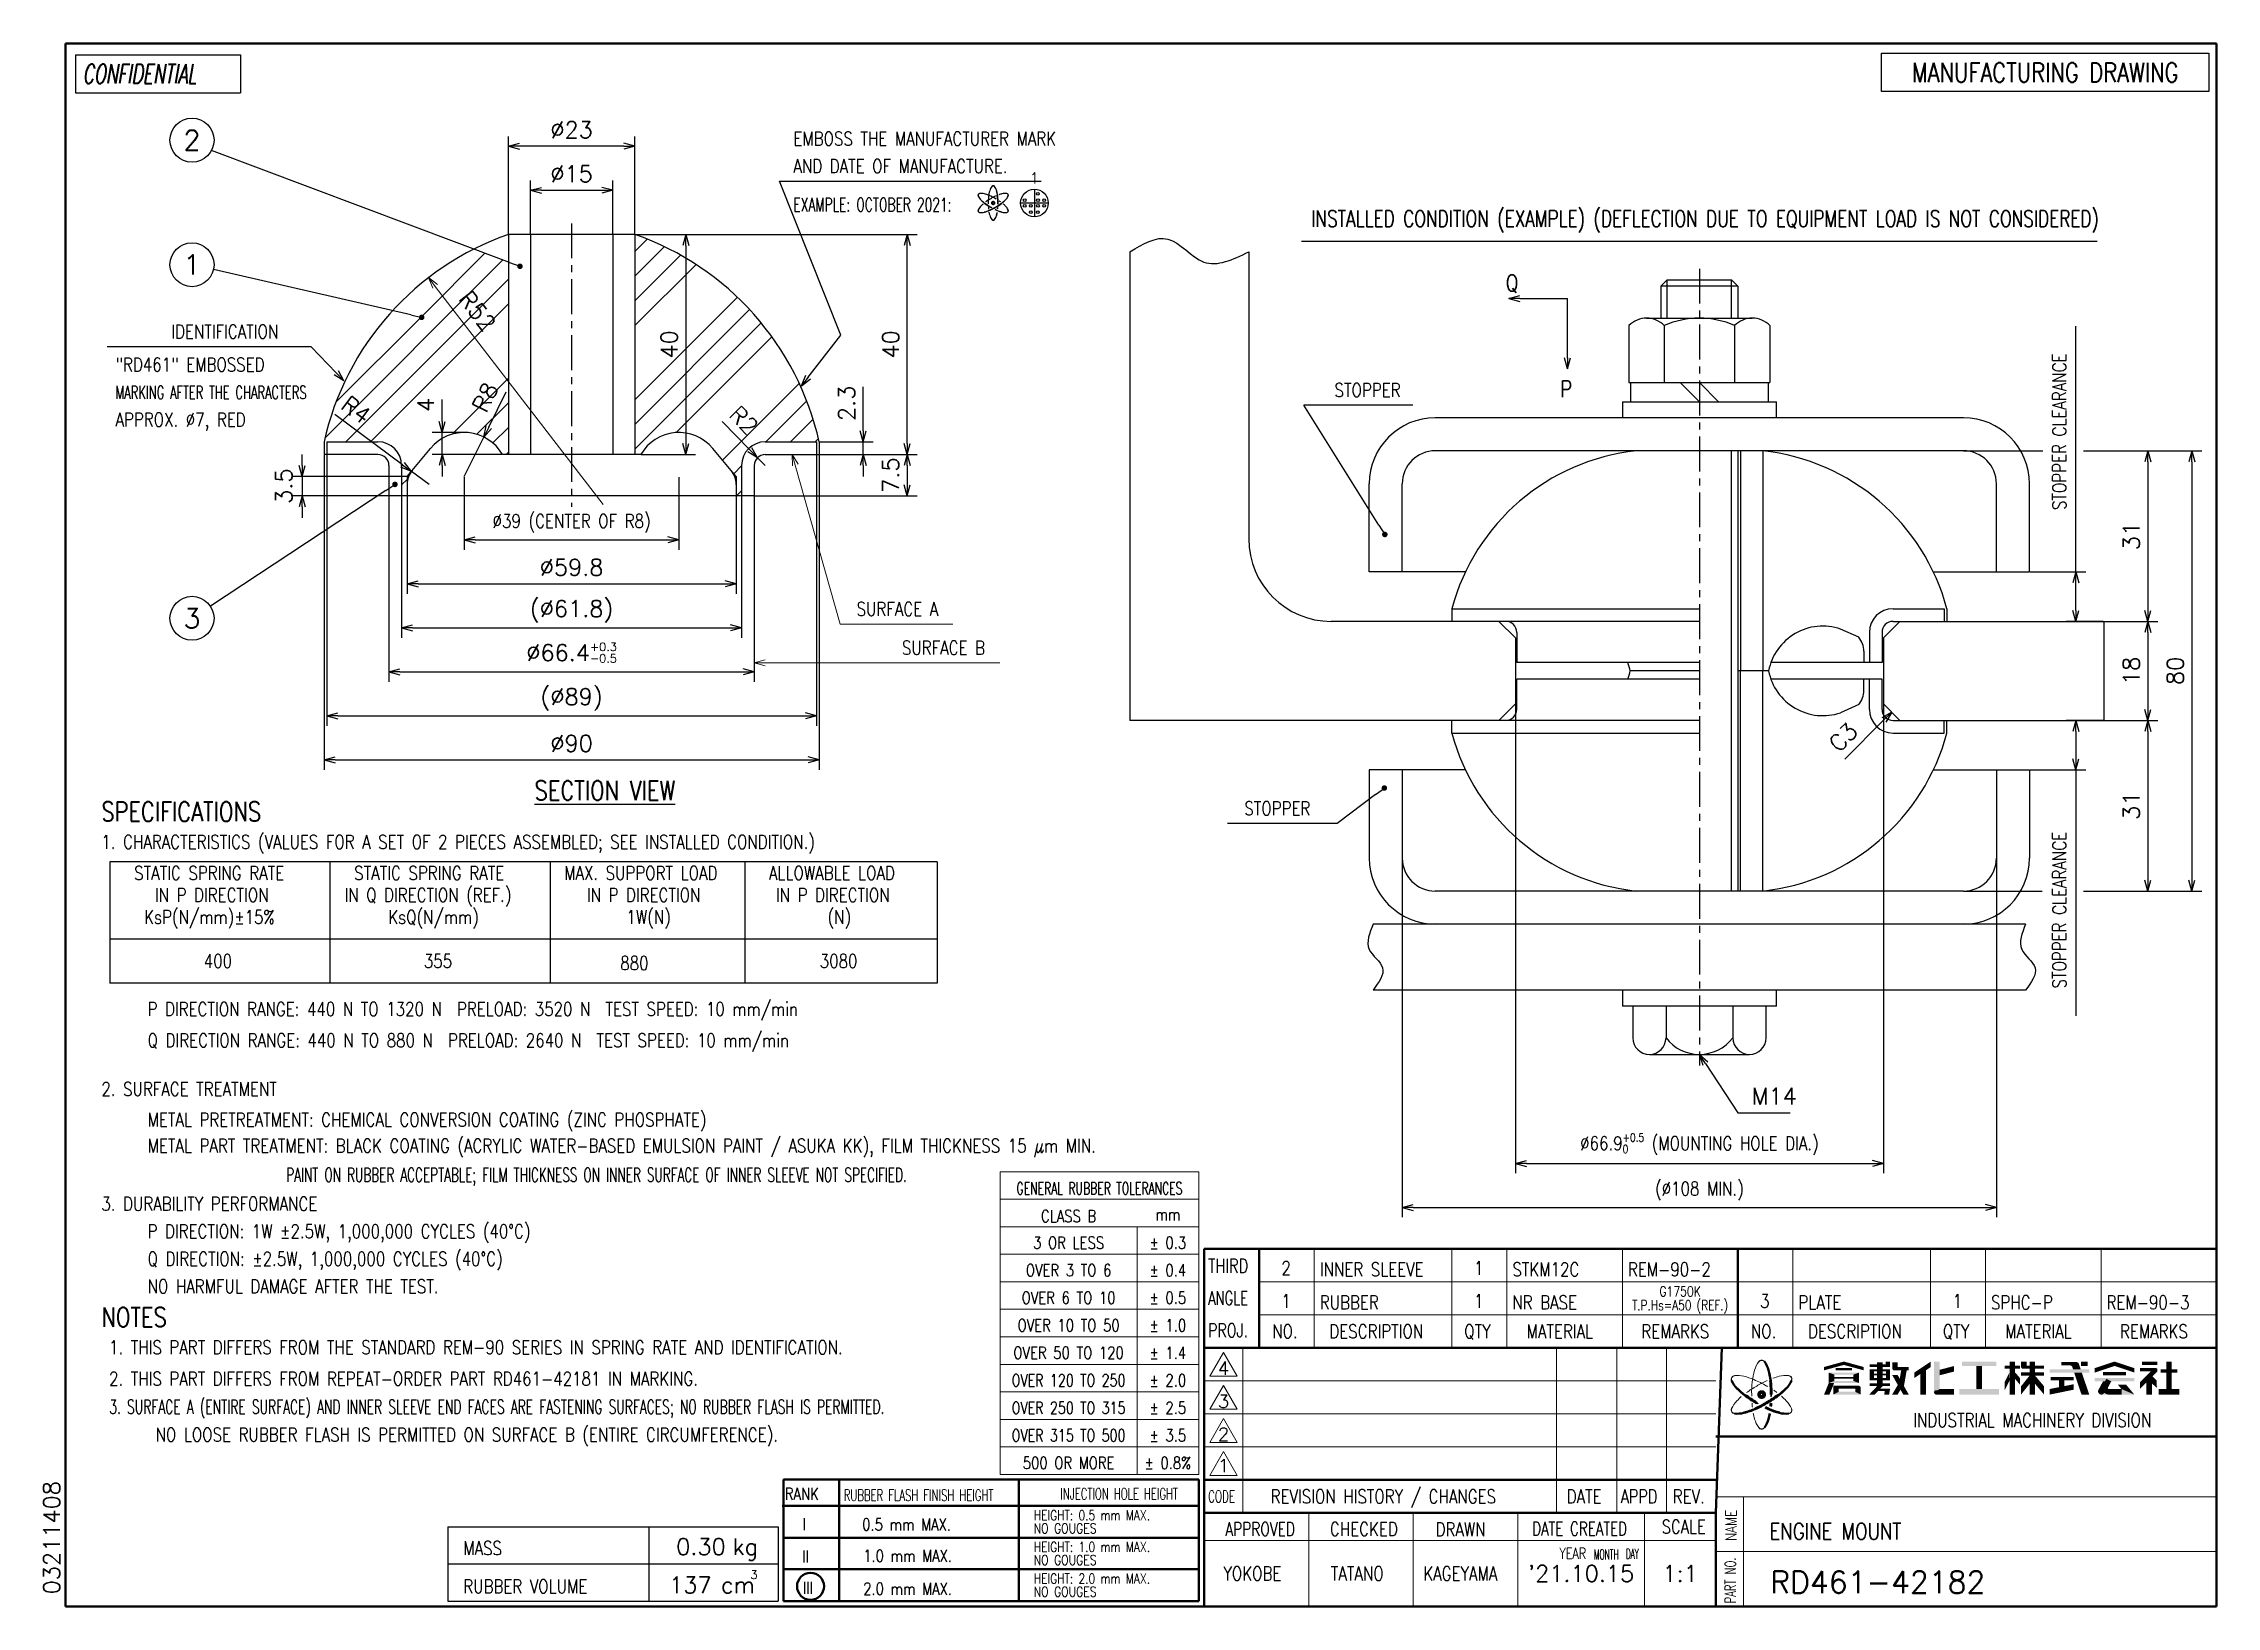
# Model space of a CAD drawing. Header units: millimetres. Extents: x 10 to 405, y 6 to 290.
import ezdxf
from ezdxf.enums import TextEntityAlignment as Align

# ---------------------------------------------------------------- set-up
doc = ezdxf.new("R2010")
doc.units = ezdxf.units.MM
doc.linetypes.add('CENTER', pattern=[50.8, 31.75, -6.35, 6.35, -6.35])
doc.layers.get('0').update_dxf_attribs({"linetype": 'CONTINUOUS'})
for name, color, linetype in [('1', 4, 'CONTINUOUS'), ('CENTER', 1, 'CENTER'), ('GAWA', 2, 'CONTINUOUS'), ('SCALE', 4, 'CONTINUOUS')]:
    doc.layers.add(name, color=color, linetype=linetype)
for name, color, linetype, lineweight in [('AM_0', 7, 'CONTINUOUS', 40), ('AM_1', 4, 'CONTINUOUS', 20), ('AM_5_SCALE', 4, 'CONTINUOUS', 20), ('AM_6_TEXT', 4, 'CONTINUOUS', 20), ('AM_BOR_GAWA', 2, 'CONTINUOUS', 40)]:
    doc.layers.add(name, color=color, linetype=linetype, lineweight=lineweight)
doc.styles.add('ITL-SET', font='ITALIC', dxfattribs={"bigfont": 'BIGFONT'})
doc.styles.add('ROMANS_EN', font='romans.shx')
doc.styles.add('SMP-SET', font='SIMPLEX', dxfattribs={"bigfont": 'BIGFONT'})
doc.styles.get("Standard").update_dxf_attribs({"font": 'txt.shx', "bigfont": 'extfont2.shx'})
doc.dimstyles.new('AM_JIS$4', dxfattribs={"dimtxt": 3, "dimasz": 2, "dimexe": 1.8, "dimexo": 1, "dimgap": 1.5, "dimtad": 3, "dimdec": 3, "dimzin": 9, "dimtxsty": 'STANDARD', "dimblk": 'OPEN30', "dimcen": 1, "dimclrd": 256, "dimclre": 256, "dimclrt": 4, "dimazin": 2, "dimtm": 1e-09, "dimtfac": 0.71, "dimtdec": 3, "dimtmove": 0, "dimatfit": 3, "dimldrblk": 'OPEN30', "dimlwd": -1, "dimlwe": -1, "dimarcsym": 1})
doc.dimstyles.new('YAZ1', dxfattribs={"dimtxt": 3, "dimasz": 2, "dimexe": 1.8, "dimexo": 0.1, "dimgap": 0, "dimtad": 1, "dimdec": 3, "dimzin": 9, "dimtxsty": 'STANDARD', "dimblk": 'YAZ1', "dimblk1": 'YAZ1', "dimblk2": 'YAZ1', "dimsah": 1, "dimcen": 0.1, "dimclrd": 256, "dimclre": 256, "dimclrt": 256, "dimazin": 3, "dimtfac": 1, "dimtdec": 3, "dimtmove": 2, "dimatfit": 1, "dimldrblk": 'YAZ1', "dimtvp": 1, "dimtzin": 9})
doc.dimstyles.new('YAZ1$4', dxfattribs={"dimtxt": 3, "dimasz": 2, "dimexe": 1.8, "dimexo": 0.1, "dimtad": 1, "dimdec": 3, "dimzin": 9, "dimtxsty": 'STANDARD', "dimblk1": 'YAZ1', "dimblk2": 'YAZ1', "dimsah": 1, "dimcen": 0.1, "dimclrd": 256, "dimclre": 256, "dimclrt": 256, "dimazin": 3, "dimtfac": 1, "dimtdec": 3, "dimtmove": 0, "dimatfit": 1, "dimldrblk": 'YAZ1', "dimtvp": 1, "dimtzin": 9})

msp = doc.modelspace()

# ---------------------------------------------------------------- texts
at = {"layer": 'SCALE', "style": 'ROMANS_EN', "width": 0.8}
msp.add_text('MANUFACTURING DRAWING', height=3.5, dxfattribs=at).set_placement((374.3383, 285.2456), align=Align.MIDDLE_CENTER)
at = {"layer": 'SCALE', "style": 'ROMANS_EN'}
for s, height, width, p in [('EMBOSS THE MANUFACTURER MARK', 2.5, 0.8, (146.8185, 271.9673)), ('AND DATE OF MANUFACTURE.', 2.5, 0.8, (146.8185, 266.9673)), ('EXAMPLE: OCTOBER 2021:', 2.5, 0.651097, (146.8185, 259.9673)), ('INSTALLED CONDITION (EXAMPLE) (DEFLECTION DUE TO EQUIPMENT LOAD IS NOT CONSIDERED)', 3, 0.747368, (240.9448, 257.1828)), ('Q', 3, 0.8, (276.3139, 245.4901)), ('IDENTIFICATION', 2.5, 0.8, (33.7271, 236.9072)), ('"RD461" EMBOSSED', 2.5, 0.8, (23.5947, 230.9072)), ('P', 3, 0.8, (286.2249, 226.2117)), ('MARKING AFTER THE CHARACTERS', 2.4, 0.638105, (23.5947, 225.9072)), ('STOPPER', 2.5, 0.8, (245.1852, 226.2747)), ('APPROX. %%c7, RED', 2.5, 0.8, (23.5947, 220.9072)), ('%%USECTION VIEW', 3.5, 0.8, (99.785, 153.014)), ('SPECIFICATIONS', 3.5, 0.8, (21.0266, 149.1797)), ('STOPPER', 2.5, 0.8, (228.7781, 150.2673)), ('1. CHARACTERISTICS (VALUES FOR A SET OF 2 PIECES ASSEMBLED; SEE INSTALLED CONDITION.)', 2.5, 0.8, (21.0266, 144.1797)), ('STATIC SPRING RATE', 2.5, 0.8, (26.9832, 138.5278)), ('STATIC SPRING RATE', 2.5, 0.8, (66.9832, 138.5278)), ('MAX. SUPPORT LOAD', 2.5, 0.8, (105.1399, 138.5278)), ('ALLOWABLE LOAD', 2.5, 0.8, (142.3721, 138.5278)), ('IN P DIRECTION', 2.5, 0.8, (30.7599, 134.5278)), ('IN Q DIRECTION (REF.)', 2.5, 0.8, (65.2175, 134.5278)), ('IN P DIRECTION', 2.5, 0.8, (109.2599, 134.5278)), ('IN P DIRECTION', 2.5, 0.8, (143.6473, 134.5278)), ('KsP(N/mm)±15%', 2.5, 0.8, (28.7979, 130.5278)), ('KsQ(N/mm)', 2.5, 0.8, (73.1632, 130.5278)), ('1W(N)', 2.5, 0.8, (116.4699, 130.5278)), ('(N)', 2.5, 0.8, (153.0154, 130.5278)), ('400', 2.5, 0.8, (39.6375, 122.5278)), ('355', 2.5, 0.8, (79.6375, 122.5278)), ('880', 2.5, 0.8, (115.3441, 122.1554)), ('3080', 2.5, 0.8, (151.6047, 122.5278)), ('P DIRECTION RANGE: 440 N TO 1320 N  PRELOAD: 3520 N  TEST SPEED: 10 mm/min', 2.5, 0.8, (29.4266, 113.8003)), ('Q DIRECTION RANGE: 440 N TO 880 N  PRELOAD: 2640 N  TEST SPEED: 10 mm/min', 2.5, 0.8, (29.4266, 108.1252)), ('2. SURFACE TREATMENT', 2.5, 0.8, (21.0266, 99.2722)), ('METAL PRETREATMENT: CHEMICAL CONVERSION COATING (ZINC PHOSPHATE)', 2.5, 0.8, (29.4266, 93.7082)), ('METAL PART TREATMENT: BLACK COATING (ACRYLIC WATER-BASED EMULSION PAINT / ASUKA KK), FILM THICKNESS 15 µm MIN.', 2.5, 0.8, (29.4266, 88.9789)), ('PAINT ON RUBBER ACCEPTABLE; FILM THICKNESS ON INNER SURFACE OF INNER SLEEVE NOT SPECIFIED.', 2.5, 0.640678, (54.6266, 83.6931)), ('3. DURABILITY PERFORMANCE', 2.5, 0.8, (21.0266, 78.4261)), ('P DIRECTION: 1W ±2.5W, 1,000,000 CYCLES (40%%dC)', 2.5, 0.8, (29.4266, 73.4261)), ('Q DIRECTION: ±2.5W, 1,000,000 CYCLES (40%%dC)', 2.5, 0.8, (29.4266, 68.4261)), ('2', 2.5, 0.8, (235.519, 66.75)), ('INNER SLEEVE', 2.5, 0.8, (242.5, 66.5)), ('1', 2.5, 0.8, (270.519, 66.75)), ('STKM12C', 2.5, 0.8, (277.5, 66.5)), ('REM-90-2', 2.5, 0.8, (298.5, 66.5)), ('NO HARMFUL DAMAGE AFTER THE TEST.', 2.5, 0.8, (29.4266, 63.4261)), ('1', 2.5, 0.8, (235.519, 60.75)), ('1', 2.5, 0.8, (270.519, 60.75)), ('3', 2.5, 0.8, (322.519, 60.75)), ('1', 2.5, 0.8, (357.519, 60.75)), ('NOTES', 3.5, 0.8, (21.0266, 57.3236)), ('RUBBER', 2.5, 0.8, (242.5, 60.5)), ('NR BASE', 2.5, 0.8, (277.5, 60.5)), ('PLATE', 2.5, 0.8, (329.5, 60.5)), ('SPHC-P', 2.5, 0.8, (364.5, 60.5)), ('REM-90-3', 2.5, 0.8, (385.5, 60.5)), ('1. THIS PART DIFFERS FROM THE STANDARD REM-90 SERIES IN SPRING RATE AND IDENTIFICATION.', 2.5, 0.8, (22.4164, 52.3586)), ('2. THIS PART DIFFERS FROM REPEAT-ORDER PART RD461-42181 IN MARKING.', 2.5, 0.8, (22.4164, 46.6368)), ('3. SURFACE A (ENTIRE SURFACE) AND INNER SLEEVE END FACES ARE FASTENING SURFACES; NO RUBBER FLASH IS PERMITTED.', 2.5, 0.653504, (22.4737, 41.5325)), ('NO LOOSE RUBBER FLASH IS PERMITTED ON SURFACE B (ENTIRE CIRCUMFERENCE).', 2.5, 0.8, (30.8737, 36.4819))]:
    msp.add_text(s, height=height, dxfattribs=dict(at, width=width)).set_placement(p)
at = {"layer": 'SCALE'}
msp.add_text('1', height=2, dxfattribs=at).set_placement((190.6259, 265.0333), align=Align.CENTER)
msp.add_text('C3', height=3, rotation=45, dxfattribs=at).set_placement((336.8532, 161.5245))
msp.add_text('M14', height=3, dxfattribs=at).set_placement((320.9796, 97.7276))
at = {"layer": 'SCALE', "style": 'ROMANS_EN'}
for s, width, p in [('G1750K', 0.8, (308, 62.85)), ('T.P.Hs=A50 (REF.)', 0.775812, (308, 60.35))]:
    msp.add_text(s, height=1.8, dxfattribs=dict(at, width=width)).set_placement(p, align=Align.CENTER)
at = {"layer": 'SCALE', "style": 'SMP-SET'}
for s, p in [('0.30', (130.0126, 15.8883)), ('137', (128.0872, 8.9191))]:
    msp.add_text(s, height=3, dxfattribs=at).set_placement(p, align=Align.CENTER)

# ---------------------------------------------------------------- blocks, each defined once
blk = doc.blocks.new('YAZ1')
for p, q in [((0, 0), (-1, 0.27)), ((0, 0), (-1, -0.27)), ((-1, 0), (0, 0))]:
    blk.add_line(p, q)
blk = doc.blocks.new('*D4')
at = {"layer": 'SCALE', "lineweight": -2, "transparency": 16777216}
for p, q in [((379.94, 194.5), (379.94, 239.16)), ((371.6, 194.5), (381.74, 194.5)), ((379.94, 187.5), (379.94, 192.5)), ((384.9, 185.5), (378.14, 185.5))]:
    blk.add_line(p, q, dxfattribs=at)
at = {"layer": 'SCALE', "lineweight": -2, "transparency": 16777216, "xscale": 2, "yscale": 2, "zscale": 2}
for p, rotation in [((379.94, 194.5), 90), ((379.94, 185.5), 270)]:
    blk.add_blockref('YAZ1', p, dxfattribs=dict(at, rotation=rotation))
at = {"layer": 'SCALE', "transparency": 16777216, "insert": (376.94, 219.96), "char_height": 2.5, "attachment_point": 5, "rotation": 90, "style": 'ROMANS_EN'}
blk.add_mtext('\\A1;{\\W0.80;STOPPER CLEARANCE}', dxfattribs=at)
blk = doc.blocks.new('*D5')
at = {"layer": 'SCALE', "lineweight": -2, "transparency": 16777216}
for p, q in [((381.3, 216.5), (394.8, 216.5)), ((393, 214.5), (393, 187.5)), ((385.1, 185.5), (394.8, 185.5))]:
    blk.add_line(p, q, dxfattribs=at)
at = {"layer": 'SCALE', "lineweight": -2, "transparency": 16777216, "xscale": 2, "yscale": 2, "zscale": 2}
for p, rotation in [((393, 216.5), 90), ((393, 185.5), 270)]:
    blk.add_blockref('YAZ1', p, dxfattribs=dict(at, rotation=rotation))
at = {"layer": 'SCALE', "transparency": 16777216, "insert": (390, 201), "char_height": 3, "attachment_point": 5, "rotation": 90}
blk.add_mtext('\\A1;31', dxfattribs=at)
blk = doc.blocks.new('*D6')
at = {"layer": 'SCALE', "lineweight": -2, "transparency": 16777216}
for p, q in [((385.1, 185.5), (394.8, 185.5)), ((393, 183.5), (393, 169.5)), ((385.1, 167.5), (394.8, 167.5))]:
    blk.add_line(p, q, dxfattribs=at)
at = {"layer": 'SCALE', "lineweight": -2, "transparency": 16777216, "xscale": 2, "yscale": 2, "zscale": 2}
for p, rotation in [((393, 185.5), 90), ((393, 167.5), 270)]:
    blk.add_blockref('YAZ1', p, dxfattribs=dict(at, rotation=rotation))
at = {"layer": 'SCALE', "transparency": 16777216, "insert": (390, 176.5), "char_height": 3, "attachment_point": 5, "rotation": 90}
blk.add_mtext('\\A1;18', dxfattribs=at)
blk = doc.blocks.new('*D7')
at = {"layer": 'SCALE', "lineweight": -2, "transparency": 16777216}
for p, q in [((385.1, 167.5), (394.8, 167.5)), ((393, 165.5), (393, 138.5)), ((381.3, 136.5), (394.8, 136.5))]:
    blk.add_line(p, q, dxfattribs=at)
at = {"layer": 'SCALE', "lineweight": -2, "transparency": 16777216, "xscale": 2, "yscale": 2, "zscale": 2}
for p, rotation in [((393, 167.5), 90), ((393, 136.5), 270)]:
    blk.add_blockref('YAZ1', p, dxfattribs=dict(at, rotation=rotation))
at = {"layer": 'SCALE', "transparency": 16777216, "insert": (390, 152), "char_height": 3, "attachment_point": 5, "rotation": 90}
blk.add_mtext('\\A1;31', dxfattribs=at)
blk = doc.blocks.new('*D8')
at = {"layer": 'SCALE', "lineweight": -2, "transparency": 16777216}
for p, q in [((381.3, 216.5), (402.8, 216.5)), ((401, 214.5), (401, 138.5)), ((381.3, 136.5), (402.8, 136.5))]:
    blk.add_line(p, q, dxfattribs=at)
at = {"layer": 'SCALE', "lineweight": -2, "transparency": 16777216, "xscale": 2, "yscale": 2, "zscale": 2}
for p, rotation in [((401, 216.5), 90), ((401, 136.5), 270)]:
    blk.add_blockref('YAZ1', p, dxfattribs=dict(at, rotation=rotation))
at = {"layer": 'SCALE', "transparency": 16777216, "insert": (398, 176.5), "char_height": 3, "attachment_point": 5, "rotation": 90}
blk.add_mtext('\\A1;80', dxfattribs=at)
blk = doc.blocks.new('*D9')
at = {"layer": 'SCALE', "lineweight": -2, "transparency": 16777216}
for p, q in [((278.05, 170.4), (278.05, 85.22)), ((344.95, 170.4), (344.95, 85.22)), ((280.05, 87.02), (342.95, 87.02))]:
    blk.add_line(p, q, dxfattribs=at)
at = {"layer": 'SCALE', "lineweight": -2, "transparency": 16777216, "xscale": 2, "yscale": 2, "zscale": 2, "rotation": 180}
blk.add_blockref('YAZ1', (278.05, 87.02), dxfattribs=at)
at = {"layer": 'SCALE', "lineweight": -2, "transparency": 16777216, "xscale": 2, "yscale": 2, "zscale": 2}
blk.add_blockref('YAZ1', (344.95, 87.02), dxfattribs=at)
at = {"layer": 'SCALE', "transparency": 16777216, "insert": (311.5, 90.52), "char_height": 2.5, "attachment_point": 5, "style": 'ROMANS_EN'}
blk.add_mtext('\\A1;{\\W0.80;%%c66.9{\\H1.5;\\S+0.5^ 0;} (MOUNTING HOLE DIA.)}', dxfattribs=at)
blk = doc.blocks.new('*D10')
at = {"layer": 'SCALE', "lineweight": -2, "transparency": 16777216}
for p, q in [((257.5, 142.4), (257.5, 77.22)), ((365.5, 142.4), (365.5, 77.22)), ((259.5, 79.02), (363.5, 79.02))]:
    blk.add_line(p, q, dxfattribs=at)
at = {"layer": 'SCALE', "lineweight": -2, "transparency": 16777216, "xscale": 2, "yscale": 2, "zscale": 2, "rotation": 180}
blk.add_blockref('YAZ1', (257.5, 79.02), dxfattribs=at)
at = {"layer": 'SCALE', "lineweight": -2, "transparency": 16777216, "xscale": 2, "yscale": 2, "zscale": 2}
blk.add_blockref('YAZ1', (365.5, 79.02), dxfattribs=at)
at = {"layer": 'SCALE', "transparency": 16777216, "insert": (311.5, 82.02), "char_height": 2.5, "attachment_point": 5, "style": 'ROMANS_EN'}
blk.add_mtext('\\A1;{\\W0.80;(%%C108 MIN.)}', dxfattribs=at)
blk = doc.blocks.new('DOT1', base_point=(184, 131))
blk.add_line((183, 131), (184, 131))
at = {"const_width": 0.25}
blk.add_lwpolyline([(183.875, 131, 1), (184.125, 131, 1)], format="xyb", close=True, dxfattribs=at)
blk = doc.blocks.new('*D11')
at = {"layer": 'SCALE', "lineweight": -2, "transparency": 16777216}
for p, q in [((384.9, 167.5), (378.14, 167.5)), ((379.94, 165.5), (379.94, 160.5)), ((371.6, 158.5), (381.74, 158.5)), ((379.94, 158.5), (379.94, 113.84))]:
    blk.add_line(p, q, dxfattribs=at)
at = {"layer": 'SCALE', "lineweight": -2, "transparency": 16777216, "xscale": 2, "yscale": 2, "zscale": 2}
for p, rotation in [((379.94, 167.5), 90), ((379.94, 158.5), 270)]:
    blk.add_blockref('YAZ1', p, dxfattribs=dict(at, rotation=rotation))
at = {"layer": 'SCALE', "transparency": 16777216, "insert": (376.94, 133.04), "char_height": 2.5, "attachment_point": 5, "rotation": 90, "style": 'ROMANS_EN'}
blk.add_mtext('\\A1;{\\W0.80;STOPPER CLEARANCE}', dxfattribs=at)
blk = doc.blocks.new('A3-format')
at = {"layer": 'AM_BOR_GAWA', "color": 2}
for p, q in [((14.5, 290.5), (405.5, 290.5)), ((14.5, 6.5), (14.5, 290.5)), ((405.5, 290.5), (405.5, 6.5)), ((405.5, 6.5), (14.5, 6.5))]:
    blk.add_line(p, q, dxfattribs=at)
blk = doc.blocks.new('A3-title-bg')
at = {"layer": 'AM_BOR_GAWA', "color": 2, "lineweight": 40}
for p, q in [((-184, 47), (-184, 65)), ((-184, 65), (0, 65)), ((-174, 47), (-174, 65)), ((-87, 47), (-87, 65)), ((0, 47), (0, 65)), ((-184, 17), (-184, 47)), ((-184, 47), (-89.94, 47)), ((-91, 17), (-89.94, 47)), ((-89.94, 47), (0, 47)), ((0, 0), (0, 47)), ((-91, 30.91), (0, 30.91)), ((-184, 0), (-184, 17)), ((-184, 17), (-91, 17)), ((-91, 17), (-91, 0)), ((0, 0), (-184, 0))]:
    blk.add_line(p, q, dxfattribs=at)
at = {"layer": 'AM_BOR_GAWA', "color": 9, "lineweight": 20}
for p, q in [((-164, 47), (-164, 65)), ((-139, 47), (-139, 65)), ((-129, 47), (-129, 65)), ((-108, 47), (-108, 65)), ((-77, 47), (-77, 65)), ((-52, 47), (-52, 65)), ((-42, 47), (-42, 65)), ((-21, 47), (-21, 65)), ((-174, 59), (0, 59)), ((-174, 53), (0, 53)), ((-183, 41.83), (-180.5, 46.17)), ((-180.5, 46.17), (-178, 41.83)), ((-177, 47), (-177, 17)), ((-120, 47), (-120, 17)), ((-109, 47), (-109, 17)), ((-100, 47), (-100, 17)), ((-184, 41), (-91, 41)), ((-183, 41.83), (-178, 41.83)), ((-183, 35.83), (-180.5, 40.17)), ((-180.5, 40.17), (-178, 35.83)), ((-183, 35.83), (-178, 35.83)), ((-184, 35), (-91, 35)), ((-183, 29.83), (-180.5, 34.17)), ((-180.5, 34.17), (-178, 29.83)), ((-184, 29), (-91, 29)), ((-183, 29.83), (-178, 29.83)), ((-183, 23.83), (-180.5, 28.17)), ((-180.5, 28.17), (-178, 23.83)), ((-183, 23.83), (-178, 23.83)), ((-91, 19.91), (0, 19.91)), ((-86, 19.91), (-86, 0)), ((-165, 17), (-165, 0)), ((-146, 17), (-146, 0)), ((-127, 0), (-127, 17)), ((-104, 0), (-104, 17)), ((-184, 12), (-91, 12)), ((-91, 10), (0, 10))]:
    blk.add_line(p, q, dxfattribs=at)
at = {"layer": 'AM_BOR_GAWA', "color": 8, "lineweight": 20}
blk.add_line((-11.74, 40.71), (-10.88, 39.85), dxfattribs=at)
at = {"layer": 'AM_BOR_GAWA', "color": 9, "lineweight": 40}
blk.add_line((-184, 23), (-91, 23), dxfattribs=at)
at = {"layer": 'AM_BOR_GAWA', "color": 8, "lineweight": 20}
for points, const_width in [([(-58.72, 43.3, 1.142857), (-58.37, 43.3, 1.142857)], 0.4), ([(-35.34, 43.59, 1), (-34.94, 43.59, 1)], 0.4), ([(-25.74, 43.91, 1), (-25.24, 43.91, 1)], 0.5), ([(-65.27, 39.71, 1), (-64.87, 39.71, 1)], 0.4), ([(-21.23, 39.11, 1), (-20.63, 39.11, 1)], 0.6), ([(-11.04, 43.11, 1), (-10.84, 43.11, 1)], 0.2), ([(-11.04, 42.79, 1), (-10.84, 42.79, 1)], 0.2), ([(-83.14, 38.51, 1), (-82.24, 38.51, 1)], 0.702), ([(-51.14, 38.91, 1), (-50.74, 38.91, 1)], 0.4)]:
    blk.add_lwpolyline(points, format="xyb", close=True, dxfattribs=dict(at, const_width=const_width))
for points, const_width in [([(-28.24, 44.11), (-26.61, 44.11, -0.321798), (-25.95, 43.63), (-25.8, 43.2)], 0.6), ([(-19.58, 41.15), (-20.17, 40.04, 0.568326), (-19.56, 39.01), (-17.27, 39.01)], 1)]:
    blk.add_lwpolyline(points, format="xyb", dxfattribs=dict(at, const_width=const_width))
at = {"layer": 'AM_BOR_GAWA', "color": 9, "lineweight": 20}
for centre, radius, start, end in [((-78.86, 41.48), 5.31, 145.2974, 163.9948), ((-82.69, 44.13), 0.65, 90, 145.2974), ((-82.69, 44.13), 0.6, 90, 145.2974), ((-87.56, 41.32), 0.65, 94.7026, 150), ((-87.56, 41.32), 0.6, 94.7026, 150), ((-87.18, 36.68), 5.31, 76.0052, 94.7026), ((-88.75, 30.39), 11.79, 66.7758, 76.0052), ((-72.66, 21.14), 21.85, 120, 125.7357), ((-69.23, 39.01), 15.27, 173.2242, 181.9026), ((-70.98, 39.22), 13.5, 163.9948, 173.2242), ((-92.71, 21.14), 21.85, 60, 66.7758), ((-72.66, 21.14), 21.85, 114.3148, 120), ((-88.98, 26.6), 15.27, 61.1646, 61.9026), ((-76.63, 30.39), 11.79, 103.9948, 109.8782), ((-78.2, 36.68), 5.31, 85.2974, 103.9948), ((-77.82, 41.32), 0.6, 30, 85.2974), ((-77.82, 41.32), 0.65, 30, 85.2974), ((-87.56, 35.69), 0.65, 154.7026, 210), ((-87.56, 35.69), 0.6, 154.7026, 210), ((-83.35, 33.7), 5.31, 136.0052, 154.7026), ((-78.69, 29.2), 11.79, 130.7431, 136.0052), ((-62.64, 38.51), 21.85, 180, 180.8005), ((-62.64, 38.51), 21.85, 184.0993, 186.0535), ((-88.98, 26.6), 15.27, 53.7049, 56.208), ((-87.92, 28.01), 13.5, 43.9948, 48.9857), ((-82.03, 33.7), 5.31, 25.2974, 43.9948), ((-77.82, 35.69), 0.6, 330, 25.2974), ((-77.82, 35.69), 0.65, 330, 25.2974), ((-72.63, 37.32), 11.79, 190.6994, 196.0052), ((-78.86, 35.53), 5.31, 196.0052, 214.7026), ((-82.69, 32.88), 0.65, 214.7026, 270), ((-82.69, 32.88), 0.6, 214.7026, 270)]:
    blk.add_arc(centre, radius, start, end, dxfattribs=at)
at = {"layer": 'AM_BOR_GAWA', "color": 8, "lineweight": 20}
for centre, radius, start, end in [((-82.69, 44.13), 0.65, 34.7026, 90), ((-82.69, 44.13), 0.6, 34.7026, 90), ((-87.56, 41.32), 0.65, 150, 205.2974), ((-87.56, 41.32), 0.6, 150, 205.2974), ((-77.82, 41.32), 0.6, 334.7026, 30), ((-77.82, 41.32), 0.65, 334.7026, 30), ((-87.56, 35.69), 0.65, 210, 265.2974), ((-87.56, 35.69), 0.6, 210, 265.2974), ((-82.69, 32.88), 0.6, 270, 325.2974), ((-82.69, 32.88), 0.65, 270, 325.2974), ((-77.82, 35.69), 0.6, 274.7026, 330), ((-77.82, 35.69), 0.65, 274.7026, 330)]:
    blk.add_arc(centre, radius, start, end, dxfattribs=at)
at = {"layer": 'AM_BOR_GAWA', "color": 2, "lineweight": 40}
for centre, radius, start, end in [((-86.52, 41.48), 5.31, 16.0052, 34.7026), ((-83.35, 43.31), 5.31, 205.2974, 223.9948), ((-78.69, 47.81), 11.79, 223.9948, 233.2242), ((-78.69, 47.81), 11.74, 223.9948, 233.2242), ((-92.75, 39.69), 11.74, 6.7758, 16.0052), ((-92.75, 39.69), 11.79, 6.7758, 16.0052), ((-102.74, 38.51), 21.75, 0, 6.7758), ((-102.74, 38.51), 21.85, 0, 6.7758), ((-86.69, 47.81), 11.74, 306.7758, 316.0052), ((-86.69, 47.81), 11.79, 306.7758, 316.0052), ((-82.03, 43.31), 5.31, 316.0052, 334.7026), ((-89.16, 48.29), 13.45, 283.9948, 293.2242), ((-89.16, 48.29), 13.5, 283.9948, 293.2242), ((-72.66, 55.87), 21.85, 233.2242, 240), ((-72.66, 55.87), 21.75, 233.2242, 240), ((-89.86, 49.91), 15.17, 293.2242, 301.9026), ((-89.86, 49.91), 15.27, 293.2242, 301.9026), ((-72.66, 55.87), 21.85, 244.4868, 246.7758), ((-72.66, 55.87), 21.75, 244.5635, 246.7758), ((-92.71, 55.87), 21.75, 300, 306.7758), ((-92.71, 55.87), 21.85, 300, 306.7758), ((-76.63, 46.63), 11.79, 246.7758, 256.0052), ((-76.63, 46.63), 11.74, 246.7758, 256.0052), ((-102.74, 38.51), 21.75, 354.4384, 355.7143), ((-102.74, 38.51), 21.85, 354.3049, 355.8564), ((-87.18, 40.34), 5.31, 265.2974, 283.9948), ((-86.52, 35.53), 5.31, 325.2974, 343.9948), ((-92.75, 37.32), 11.74, 343.9948, 348.9011), ((-92.75, 37.32), 11.79, 343.9948, 348.8521), ((-78.2, 40.34), 5.31, 256.0052, 274.7026)]:
    blk.add_arc(centre, radius, start, end, dxfattribs=at)
at = {"layer": 'AM_BOR_GAWA', "color": 2, "lineweight": 20}
for centre, radius, start, end in [((-72.66, 55.87), 21.85, 240, 240.6897), ((-72.66, 55.87), 21.75, 240, 240.9213), ((-102.74, 38.51), 21.75, 358.9261, 360), ((-102.74, 38.51), 21.85, 359.1171, 360)]:
    blk.add_arc(centre, radius, start, end, dxfattribs=at)
at = {"layer": 'AM_BOR_GAWA', "color": 8, "lineweight": 20}
for points in [[(-71.34, 43.52), (-67.74, 44.51), (-71.34, 42.92), (-67.74, 43.9)], [(-67.74, 44.51), (-64.14, 43.52), (-67.74, 43.9), (-64.14, 42.92)], [(-63.04, 44.03), (-60.14, 44.03), (-63.04, 43.53), (-59.34, 43.53)], [(-61.69, 44.35), (-60.69, 44.35), (-61.69, 44.03), (-60.69, 44.03)], [(-61.69, 43.53), (-60.69, 43.53), (-61.69, 43.08), (-60.69, 43.08)], [(-60.14, 44.51), (-59.34, 44.51), (-60.14, 44.03), (-59.34, 43.53)], [(-58.92, 44.35), (-57.97, 44.35), (-58.92, 43.3), (-57.97, 43.5)], [(-58.92, 43.3), (-57.97, 43.5), (-58.52, 42.9), (-57.97, 43.5)], [(-57.97, 43.5), (-55.94, 43.5), (-58.52, 42.9), (-55.94, 42.9)], [(-54.94, 42.51), (-51.94, 44.51), (-54.94, 41.51), (-51.94, 43.51)], [(-51.34, 44.51), (-50.34, 44.51), (-51.34, 38.91), (-50.34, 39.51)], [(-50.34, 43.02), (-47.74, 43.68), (-50.34, 42.02), (-47.74, 42.68)], [(-46.24, 44.51), (-40.04, 44.51), (-46.24, 43.71), (-40.04, 43.71)], [(-43.64, 43.71), (-42.64, 43.71), (-43.64, 39.51), (-42.64, 39.51)], [(-38.53, 43.79), (-35.73, 43.79), (-38.53, 43.19), (-35.73, 43.19)], [(-37.63, 44.51), (-36.63, 44.51), (-37.63, 43.79), (-36.63, 43.79)], [(-35.54, 44.51), (-34.54, 44.51), (-35.54, 43.59), (-34.54, 43.79)], [(-35.54, 43.59), (-34.54, 43.79), (-35.14, 43.19), (-34.54, 43.79)], [(-34.54, 43.79), (-31.34, 43.79), (-35.14, 43.19), (-31.34, 43.19)], [(-33.99, 44.51), (-32.99, 44.51), (-33.99, 43.79), (-32.99, 43.79)], [(-26.53, 44.41), (-25.49, 44.41), (-26.09, 43.11), (-25.01, 44.07)], [(-26.09, 43.11), (-25.01, 44.07), (-26.09, 43.11), (-24.69, 43.11)], [(-24.64, 44.51), (-23.44, 44.51), (-24.64, 43.71), (-23.44, 43.71)], [(-22.14, 43.31), (-18.54, 44.51), (-22.14, 42.51), (-18.54, 43.71)], [(-18.54, 44.51), (-14.94, 43.31), (-18.54, 43.71), (-14.94, 42.51)], [(-13.54, 44.51), (-10.74, 44.51), (-13.54, 43.91), (-10.74, 43.91)], [(-9.14, 44.51), (-8.14, 44.51), (-9.14, 43.11), (-8.14, 43.11)], [(-70.49, 40.61), (-69.51, 40.61), (-71.34, 38.51), (-70.36, 38.51)], [(-70.49, 42.51), (-69.49, 42.13), (-70.49, 40.61), (-69.49, 40.98)], [(-70.49, 42.51), (-64.99, 42.51), (-69.49, 42.13), (-65.99, 42.13)], [(-69.49, 40.98), (-65.99, 40.98), (-70.49, 40.61), (-64.99, 40.61)], [(-69.67, 40.11), (-68.67, 39.61), (-69.67, 38.51), (-68.67, 39.01)], [(-69.67, 40.11), (-65.07, 40.11), (-68.67, 39.61), (-65.67, 39.61)], [(-69.49, 41.71), (-65.99, 41.71), (-69.49, 41.41), (-65.99, 41.41)], [(-69.24, 43.34), (-66.24, 43.34), (-69.24, 42.89), (-66.24, 42.89)], [(-65.99, 42.13), (-64.99, 42.51), (-65.99, 40.98), (-64.99, 40.61)], [(-65.67, 39.61), (-65.07, 40.11), (-65.67, 39.61), (-64.67, 39.71)], [(-65.67, 39.61), (-64.67, 39.71), (-65.67, 39.01), (-64.67, 38.51)], [(-61.69, 40.05), (-60.69, 40.05), (-63.14, 38.51), (-62.14, 38.51)], [(-63.04, 43.08), (-59.34, 43.08), (-62.29, 42.73), (-60.09, 42.73)], [(-63.04, 43.08), (-62.29, 42.73), (-63.04, 41.08), (-62.29, 41.53)], [(-62.29, 41.53), (-60.09, 41.53), (-63.04, 41.08), (-59.34, 41.08)], [(-63.04, 40.55), (-59.34, 40.55), (-63.04, 40.05), (-59.34, 40.05)], [(-62.29, 42.28), (-60.09, 42.28), (-62.29, 41.98), (-60.09, 41.98)], [(-61.69, 42.73), (-60.69, 42.73), (-61.69, 42.28), (-60.69, 42.28)], [(-61.69, 41.98), (-60.69, 41.98), (-61.69, 41.53), (-60.69, 41.53)], [(-61.69, 41.08), (-60.69, 41.08), (-61.69, 40.55), (-60.69, 40.55)], [(-61.18, 39.56), (-59.34, 39.56), (-61.5, 39.16), (-60.3, 39.16)], [(-60.3, 39.16), (-59.34, 39.56), (-60.41, 38.51), (-59.51, 38.51)], [(-60.09, 42.73), (-59.34, 43.08), (-60.09, 41.53), (-59.34, 41.08)], [(-58.97, 42.09), (-57.97, 42.09), (-56.94, 38.51), (-55.94, 38.51)], [(-57.94, 40.27), (-57.45, 39.4), (-58.97, 38.51), (-57.97, 38.51)], [(-57.32, 42.9), (-56.32, 42.9), (-57.58, 41.41), (-56.82, 40.06)], [(-53.84, 42.24), (-52.84, 42.91), (-53.84, 38.51), (-52.84, 38.51)], [(-51.34, 38.91), (-50.34, 39.51), (-50.94, 38.51), (-50.34, 39.51)], [(-50.34, 39.51), (-47.74, 39.51), (-50.94, 38.51), (-47.74, 38.51)], [(-46.74, 39.51), (-39.54, 39.51), (-46.74, 38.51), (-39.54, 38.51)], [(-38.54, 40.73), (-37.64, 42.53), (-38.54, 39.23), (-37.63, 41.05)], [(-37.63, 43.19), (-36.63, 43.19), (-37.63, 38.51), (-36.63, 38.51)], [(-36.63, 42.55), (-35.73, 41.51), (-36.63, 41.35), (-35.73, 40.31)], [(-35.54, 42.55), (-31.34, 42.55), (-35.54, 41.95), (-31.34, 41.95)], [(-35.54, 40.01), (-33.99, 41.95), (-35.54, 38.51), (-33.99, 40.45)], [(-33.99, 43.19), (-32.99, 43.19), (-33.99, 42.55), (-32.99, 42.55)], [(-33.99, 41.95), (-32.99, 41.95), (-33.99, 38.51), (-32.99, 38.51)], [(-32.99, 41.95), (-31.34, 40.01), (-32.99, 40.45), (-31.34, 38.51)], [(-30.34, 43.11), (-23.14, 43.11), (-30.34, 42.51), (-23.14, 42.51)], [(-30.34, 39.51), (-25.94, 40.4), (-30.34, 38.51), (-25.94, 39.4)], [(-30.14, 41.71), (-25.94, 41.71), (-30.14, 41.11), (-25.94, 41.11)], [(-28.64, 41.11), (-27.64, 41.11), (-28.64, 39.85), (-27.64, 40.06)], [(-25.89, 42.51), (-24.49, 42.51), (-24.54, 38.51), (-23.14, 38.51)], [(-22.14, 41.51), (-14.94, 41.51), (-22.14, 40.91), (-14.94, 40.91)], [(-20.64, 40.91), (-19.14, 40.91), (-21.46, 39.39), (-19.73, 39.8)], [(-21.46, 39.39), (-17.27, 39.51), (-20.93, 38.51), (-14.94, 38.51)], [(-20.64, 42.61), (-16.44, 42.61), (-20.64, 42.01), (-16.44, 42.01)], [(-17.94, 40.31), (-16.44, 40.31), (-17.27, 39.51), (-14.94, 38.51)], [(-13.94, 43.31), (-10.94, 43.31), (-13.94, 42.71), (-11.94, 42.71)], [(-11.94, 42.71), (-10.8, 42.65), (-13.94, 40.71), (-13.94, 39.51)], [(-12.74, 40.71), (-11.74, 41.71), (-12.74, 38.51), (-11.74, 38.51)], [(-11.94, 42.71), (-10.94, 43.31), (-11.94, 42.71), (-10.74, 43.11)], [(-11.94, 42.71), (-10.74, 43.11), (-11.94, 42.71), (-10.74, 42.79)], [(-11.94, 42.71), (-10.74, 42.79), (-11.94, 42.71), (-10.8, 42.65)], [(-11.64, 41.81), (-11.74, 40.71), (-11.74, 41.71)], [(-11.64, 41.81), (-10.88, 41.05), (-11.74, 40.71), (-10.88, 39.85)], [(-10.88, 39.85), (-10.88, 41.05), (-11.74, 40.71), (-10.88, 39.85)], [(-11.74, 40.71), (-10.88, 39.85), (-11.74, 40.71)], [(-10.54, 39.51), (-6.74, 39.51), (-10.54, 38.51), (-6.74, 38.51)], [(-10.14, 43.11), (-7.14, 43.11), (-10.14, 42.51), (-7.14, 42.51)], [(-9.14, 42.51), (-8.14, 42.51), (-9.14, 39.51), (-8.14, 39.51)], [(-68.67, 39.01), (-65.67, 39.01), (-69.67, 38.51), (-64.67, 38.51)]]:
    blk.add_solid(points, dxfattribs=at)
at = {"layer": 'GAWA', "color": 0}
for p, q in [((-389.17, 281.94), (-359.17, 281.94)), ((-389.17, 281.94), (-389.17, 275.02)), ((-359.17, 281.94), (-359.17, 275.02)), ((-389.17, 275.02), (-359.17, 275.02))]:
    blk.add_line(p, q, dxfattribs=at)
at = {"layer": 'AM_BOR_GAWA', "color": 9, "lineweight": 20, "style": 'ROMANS_EN'}
for s, height, width, p in [('THIRD', 2.5, 0.770046, (-183.3, 60.66)), ('ANGLE', 2.5, 0.698599, (-183.3, 54.79)), ('PROJ.', 2.5, 0.752934, (-183.3, 48.93)), ('NO.', 2.5, 0.8, (-171.65, 48.75)), ('DESCRIPTION', 2.5, 0.8, (-161.26, 48.75)), ('QTY', 2.5, 0.8, (-136.75, 48.75)), ('MATERIAL', 2.5, 0.8, (-125.42, 48.75)), ('REMARKS', 2.5, 0.8, (-104.56, 48.75)), ('NO.', 2.5, 0.8, (-84.65, 48.75)), ('DESCRIPTION', 2.5, 0.8, (-74.26, 48.75)), ('QTY', 2.5, 0.8, (-49.75, 48.75)), ('MATERIAL', 2.5, 0.8, (-38.42, 48.75)), ('REMARKS', 2.5, 0.8, (-17.56, 48.75)), ('INDUSTRIAL MACHINERY DIVISION', 2.5, 0.8, (-55.15, 32.61)), ('CODE', 2.2, 0.625272, (-183.3, 18.9)), ('REVISION HISTORY / CHANGES', 2.5, 0.8, (-171.94, 18.75)), ('DATE', 2.5, 0.8, (-118.13, 18.75)), ('APPD', 2.5, 0.765192, (-108.3, 18.75)), ('REV.', 2.5, 0.8, (-98.84, 18.75)), ('APPROVED', 2.5, 0.73364, (-180.18, 12.82)), ('CHECKED', 2.5, 0.8, (-161.16, 12.82)), ('DRAWN', 2.5, 0.8, (-141.96, 12.76)), ('DATE CREATED', 2.5, 0.714183, (-124.4, 12.91)), ('SCALE', 2.5, 0.785374, (-100.85, 13.27)), ('YEAR', 2, 0.747337, (-119.45, 8.66)), ('MONTH', 1.8, 0.550991, (-113.18, 8.56)), ('DAY', 1.8, 0.521917, (-107.33, 8.68))]:
    blk.add_text(s, height=height, dxfattribs=dict(at, width=width)).set_placement(p)
at = {"layer": 'AM_BOR_GAWA', "color": 9, "lineweight": 20}
for s, p in [('4', (-180.5, 43.29)), ('3', (-180.5, 37.29)), ('2', (-180.5, 31.29)), ('1', (-180.5, 25.6))]:
    blk.add_text(s, height=2.4, dxfattribs=at).set_placement(p, align=Align.MIDDLE)
at = {"layer": 'AM_BOR_GAWA', "color": 9, "lineweight": 20, "style": 'ROMANS_EN'}
for s, width, p in [('NAME', 0.8, (-88.25, 14.73)), ('PART NO.', 0.667211, (-88.38, 4.74))]:
    blk.add_text(s, height=2, rotation=90, dxfattribs=dict(at, width=width)).set_placement(p, align=Align.MIDDLE_CENTER)
at = {"layer": 'AM_BOR_GAWA', "color": 4, "lineweight": 20}
for tag, p in [('USER-NAME{18}', (-81.23, 22.07)), ('NAME{20}', (-81.23, 12.16)), ('NUMBER{20}', (-81.11, 2.45))]:
    blk.add_attdef(tag, p, '', height=4, dxfattribs=at)
blk.add_attdef('CADNO', text='', height=3, rotation=90, dxfattribs=at).set_placement((-393.5, 12.5), align=Align.MIDDLE_CENTER)
for tag, p in [('APPROVAL{6}', (-174.5, 6)), ('CHECK{6}', (-155.5, 6)), ('DRAW{6}', (-136.5, 6)), ('DATE{7}', (-115.5, 6)), ('GEN-TITLE-SCA{4}', (-97.5, 6))]:
    blk.add_attdef(tag, text='', height=3, dxfattribs=at).set_placement(p, align=Align.MIDDLE_CENTER)
at = {"layer": 'GAWA', "color": 0, "style": 'ITL-SET', "width": 0.65}
blk.add_text('CONFIDENTIAL', height=3.5, dxfattribs=at).set_placement((-387.88, 276.72))
blk = doc.blocks.new('RUBBER_GENERAL_TOL')
at = {"layer": 'AM_6_TEXT'}
for p, q in [((0, 0), (0, 55)), ((0, 55), (36.1, 55)), ((36.1, 55), (36.1, 0)), ((0, 50), (36.1, 50)), ((0, 45), (36.1, 45)), ((24.88, 45), (24.88, 0)), ((0, 40), (36.1, 40)), ((0, 35), (36.1, 35)), ((0, 30), (36.1, 30)), ((0, 25), (36.1, 25)), ((0, 20), (36.1, 20)), ((0, 15), (36.1, 15)), ((0, 10), (36.1, 10)), ((0, 5), (36.1, 5)), ((0, 5), (36.1, 5)), ((0, 0), (36.1, 0))]:
    blk.add_line(p, q, dxfattribs=at)
at = {"layer": 'AM_1', "style": 'ROMANS_EN'}
for s, width, p in [('3 OR LESS', 0.8, (12.44, 41)), ('OVER 3 TO 6', 0.8, (12.44, 36)), ('OVER 6 TO 10', 0.8, (12.44, 31)), ('OVER 10 TO 50', 0.8, (12.44, 26)), ('OVER 50 TO 120', 0.8, (12.44, 21)), ('OVER 120 TO 250', 0.767317, (12.44, 16)), ('OVER 250 TO 315', 0.767317, (12.44, 11)), ('OVER 315 TO 500', 0.767317, (12.44, 6)), ('500 OR MORE', 0.8, (12.44, 1))]:
    blk.add_text(s, height=2.2, dxfattribs=dict(at, width=width)).set_placement(p, align=Align.CENTER)
at = {"layer": 'AM_6_TEXT', "style": 'ROMANS_EN'}
for s, width, p in [('GENERAL RUBBER TOLERANCES', 0.653837, (18.05, 50.89)), ('CLASS B', 0.8, (12.44, 45.84)), ('mm', 0.8, (30.49, 46.15)), ('%%p 0.3', 0.8, (30.49, 41)), ('%%p 0.4', 0.8, (30.49, 36)), ('%%p 0.5', 0.8, (30.49, 31)), ('%%p 1.0', 0.8, (30.49, 26)), ('%%p 1.4', 0.8, (30.49, 21)), ('%%p 2.0', 0.8, (30.49, 16)), ('%%p 2.5', 0.8, (30.49, 11)), ('%%p 3.5', 0.8, (30.49, 6)), ('%%p 0.8%', 0.8, (30.49, 1))]:
    blk.add_text(s, height=2.2, dxfattribs=dict(at, width=width)).set_placement(p, align=Align.CENTER)
blk = doc.blocks.new('QUALITY_RANK')
at = {"layer": 'AM_0', "color": 4}
for p, q in [((243.67, 205.72), (243.67, 183.65)), ((319.14, 205.72), (243.67, 205.72)), ((253.78, 205.72), (253.78, 183.65)), ((286.46, 183.65), (286.46, 205.72)), ((319.14, 183.65), (319.14, 205.72)), ((243.4, 200.92), (319.14, 200.92)), ((243.67, 195.16), (319.14, 195.16)), ((243.67, 189.41), (319.14, 189.41)), ((243.67, 183.65), (319.14, 183.65))]:
    blk.add_line(p, q, dxfattribs=at)
at = {"layer": 'AM_0', "color": 3}
blk.add_circle((248.57, 186.33), 2.45, dxfattribs=at)
at = {"layer": 'SCALE', "color": 4, "style": 'ROMANS_EN'}
for s, height, width, p in [('RANK', 2.2, 0.8, (243.9, 202.02)), ('RUBBER FLASH FINISH HEIGHT', 2.1, 0.638107, (254.61, 201.83)), ('INJECTION HOLE HEIGHT', 2.1, 0.635129, (293.98, 202.07)), ('I', 2.2, 0.8, (247.09, 196.5)), ('0.5 mm MAX.', 2.2, 0.8, (257.96, 196.46)), ('HEIGHT: 0.5 mm MAX.', 1.8, 0.787835, (289.13, 198.34)), ('NO GOUGES', 1.8, 0.8, (289.13, 195.94)), ('HEIGHT: 1.0 mm MAX.', 1.8, 0.787835, (289.13, 192.58)), ('II', 2.2, 0.8, (247.08, 190.62)), ('1.0 mm MAX.', 2.2, 0.8, (258.14, 190.76)), ('NO GOUGES', 1.8, 0.8, (289.13, 190.18)), ('III', 2.2, 0.8, (247.17, 184.96)), ('2.0 mm MAX.', 2.2, 0.8, (258.14, 184.77)), ('HEIGHT: 2.0 mm MAX.', 1.8, 0.787835, (289.13, 186.83)), ('NO GOUGES', 1.8, 0.8, (289.13, 184.43))]:
    blk.add_text(s, height=height, dxfattribs=dict(at, width=width)).set_placement(p)
blk = doc.blocks.new('BLOCK_EN_1')
at = {"layer": 'SCALE'}
blk.add_blockref('QUALITY_RANK', (-319.14, -183.65), dxfattribs=at)
blk = doc.blocks.new('3')
at = {"layer": 'SCALE'}
for p, q in [((-73.13, 0), (46.95, 0)), ((0, 0), (0, -26.92)), ((46.95, 0), (46.95, -26.92)), ((-73.13, 0), (-73.13, -26.92)), ((-73.13, -13.46), (46.95, -13.46)), ((-73.13, -26.92), (46.95, -26.92))]:
    blk.add_line(p, q, dxfattribs=at)
at = {"layer": 'SCALE', "style": 'ROMANS_EN', "width": 0.8}
for s, p in [('MASS', (-67.49, -10.2)), ('RUBBER VOLUME', (-67.49, -24.09))]:
    blk.add_text(s, height=5, dxfattribs=at).set_placement(p)
at = {"layer": 'SCALE', "style": 'SMP-SET'}
for s, p in [('kg', (35.04, -10.15)), ('cm', (32.34, -24.09))]:
    blk.add_text(s, height=6, dxfattribs=at).set_placement(p, align=Align.CENTER)
at = {"layer": 'SCALE'}
blk.add_text('3', height=3, dxfattribs=at).set_placement((38.19, -18.88), align=Align.CENTER)
blk = doc.blocks.new('*D27')
at = {"layer": 'SCALE', "lineweight": -2, "transparency": 16777216}
for p, q in [((87, 211.72), (87, 198.52)), ((126, 211.72), (126, 198.52)), ((89, 200.32), (124, 200.32))]:
    blk.add_line(p, q, dxfattribs=at)
at = {"layer": 'SCALE', "lineweight": -2, "transparency": 16777216, "xscale": 2, "yscale": 2, "zscale": 2, "rotation": 180}
blk.add_blockref('YAZ1', (87, 200.32), dxfattribs=at)
at = {"layer": 'SCALE', "lineweight": -2, "transparency": 16777216, "xscale": 2, "yscale": 2, "zscale": 2}
blk.add_blockref('YAZ1', (126, 200.32), dxfattribs=at)
at = {"layer": 'SCALE', "transparency": 16777216, "insert": (106.5, 203.32), "char_height": 2.5, "attachment_point": 5, "style": 'ROMANS_EN'}
blk.add_mtext('\\A1;{\\W0.80;%%C39 (CENTER OF R8)}', dxfattribs=at)
blk = doc.blocks.new('*D28')
at = {"layer": 'SCALE', "lineweight": -2, "transparency": 16777216}
for p, q in [((99, 255.92), (99, 265.62)), ((114, 255.92), (114, 265.62)), ((101, 263.82), (112, 263.82))]:
    blk.add_line(p, q, dxfattribs=at)
at = {"layer": 'SCALE', "lineweight": -2, "transparency": 16777216, "xscale": 2, "yscale": 2, "zscale": 2, "rotation": 180}
blk.add_blockref('YAZ1', (99, 263.82), dxfattribs=at)
at = {"layer": 'SCALE', "lineweight": -2, "transparency": 16777216, "xscale": 2, "yscale": 2, "zscale": 2}
blk.add_blockref('YAZ1', (114, 263.82), dxfattribs=at)
at = {"layer": 'SCALE', "transparency": 16777216, "insert": (106.5, 266.82), "char_height": 3, "attachment_point": 5}
blk.add_mtext('\\A1;%%C15', dxfattribs=at)
blk = doc.blocks.new('*D29')
at = {"layer": 'SCALE', "lineweight": -2, "transparency": 16777216}
for p, q in [((95, 255.92), (95, 273.62)), ((118, 255.92), (118, 273.62)), ((116, 271.82), (97, 271.82))]:
    blk.add_line(p, q, dxfattribs=at)
at = {"layer": 'SCALE', "lineweight": -2, "transparency": 16777216, "xscale": 2, "yscale": 2, "zscale": 2, "rotation": 180}
blk.add_blockref('YAZ1', (95, 271.82), dxfattribs=at)
at = {"layer": 'SCALE', "lineweight": -2, "transparency": 16777216, "xscale": 2, "yscale": 2, "zscale": 2}
blk.add_blockref('YAZ1', (118, 271.82), dxfattribs=at)
at = {"layer": 'SCALE', "transparency": 16777216, "insert": (106.5, 274.82), "char_height": 3, "attachment_point": 5}
blk.add_mtext('\\A1;%%C23', dxfattribs=at)
blk = doc.blocks.new('*D30')
at = {"layer": 'SCALE', "lineweight": -2, "transparency": 16777216}
for p, q in [((73.3, 208.22), (73.3, 174.52)), ((139.7, 208.22), (139.7, 174.52)), ((75.3, 176.32), (137.7, 176.32))]:
    blk.add_line(p, q, dxfattribs=at)
at = {"layer": 'SCALE', "lineweight": -2, "transparency": 16777216, "xscale": 2, "yscale": 2, "zscale": 2, "rotation": 180}
blk.add_blockref('YAZ1', (73.3, 176.32), dxfattribs=at)
at = {"layer": 'SCALE', "lineweight": -2, "transparency": 16777216, "xscale": 2, "yscale": 2, "zscale": 2}
blk.add_blockref('YAZ1', (139.7, 176.32), dxfattribs=at)
at = {"layer": 'SCALE', "transparency": 16777216, "insert": (106.5, 179.82), "char_height": 3, "attachment_point": 5}
blk.add_mtext('\\A1;%%C66.4{\\H1.5;\\S+0.3^ -0.5;}', dxfattribs=at)
blk = doc.blocks.new('*D31')
at = {"layer": 'SCALE', "lineweight": -2, "transparency": 16777216}
for p, q in [((75.6, 208.22), (75.6, 182.52)), ((137.4, 208.22), (137.4, 182.52)), ((77.6, 184.32), (135.4, 184.32))]:
    blk.add_line(p, q, dxfattribs=at)
at = {"layer": 'SCALE', "lineweight": -2, "transparency": 16777216, "xscale": 2, "yscale": 2, "zscale": 2, "rotation": 180}
blk.add_blockref('YAZ1', (75.6, 184.32), dxfattribs=at)
at = {"layer": 'SCALE', "lineweight": -2, "transparency": 16777216, "xscale": 2, "yscale": 2, "zscale": 2}
blk.add_blockref('YAZ1', (137.4, 184.32), dxfattribs=at)
at = {"layer": 'SCALE', "transparency": 16777216, "insert": (106.5, 187.32), "char_height": 3, "attachment_point": 5}
blk.add_mtext('\\A1;(%%C61.8)', dxfattribs=at)
blk = doc.blocks.new('*D32')
at = {"layer": 'SCALE', "lineweight": -2, "transparency": 16777216}
for p, q in [((76.6, 208.22), (76.6, 190.52)), ((136.4, 208.22), (136.4, 190.52)), ((78.6, 192.32), (134.4, 192.32))]:
    blk.add_line(p, q, dxfattribs=at)
at = {"layer": 'SCALE', "lineweight": -2, "transparency": 16777216, "xscale": 2, "yscale": 2, "zscale": 2, "rotation": 180}
blk.add_blockref('YAZ1', (76.6, 192.32), dxfattribs=at)
at = {"layer": 'SCALE', "lineweight": -2, "transparency": 16777216, "xscale": 2, "yscale": 2, "zscale": 2}
blk.add_blockref('YAZ1', (136.4, 192.32), dxfattribs=at)
at = {"layer": 'SCALE', "transparency": 16777216, "insert": (106.5, 195.32), "char_height": 3, "attachment_point": 5}
blk.add_mtext('\\A1;%%C59.8', dxfattribs=at)
blk = doc.blocks.new('*D33')
at = {"layer": 'SCALE', "lineweight": -2, "transparency": 16777216}
for p, q in [((61.5, 215.72), (61.5, 158.52)), ((151.5, 215.72), (151.5, 158.52)), ((63.5, 160.32), (149.5, 160.32))]:
    blk.add_line(p, q, dxfattribs=at)
at = {"layer": 'SCALE', "lineweight": -2, "transparency": 16777216, "xscale": 2, "yscale": 2, "zscale": 2, "rotation": 180}
blk.add_blockref('YAZ1', (61.5, 160.32), dxfattribs=at)
at = {"layer": 'SCALE', "lineweight": -2, "transparency": 16777216, "xscale": 2, "yscale": 2, "zscale": 2}
blk.add_blockref('YAZ1', (151.5, 160.32), dxfattribs=at)
at = {"layer": 'SCALE', "transparency": 16777216, "insert": (106.5, 163.32), "char_height": 3, "attachment_point": 5}
blk.add_mtext('\\A1;%%C90', dxfattribs=at)
blk = doc.blocks.new('*D34')
at = {"layer": 'SCALE', "lineweight": -2, "transparency": 16777216}
for p, q in [((62, 215.72), (62, 166.52)), ((151, 215.72), (151, 166.52)), ((64, 168.32), (149, 168.32))]:
    blk.add_line(p, q, dxfattribs=at)
at = {"layer": 'SCALE', "lineweight": -2, "transparency": 16777216, "xscale": 2, "yscale": 2, "zscale": 2, "rotation": 180}
blk.add_blockref('YAZ1', (62, 168.32), dxfattribs=at)
at = {"layer": 'SCALE', "lineweight": -2, "transparency": 16777216, "xscale": 2, "yscale": 2, "zscale": 2}
blk.add_blockref('YAZ1', (151, 168.32), dxfattribs=at)
at = {"layer": 'SCALE', "transparency": 16777216, "insert": (106.5, 171.32), "char_height": 3, "attachment_point": 5}
blk.add_mtext('\\A1;(%%C89)', dxfattribs=at)
blk = doc.blocks.new('BALOON')
at = {"layer": 'SCALE', "linetype": 'Continuous'}
blk.add_circle((0, 0), 5, dxfattribs=at)
blk.add_attdef('NO', text='', height=4.5, dxfattribs=at).set_placement((0, 0), align=Align.MIDDLE_CENTER)
blk = doc.blocks.new('*D39')
at = {"layer": 'SCALE', "lineweight": -2, "transparency": 16777216}
for p, q in [((75.78, 213.95), (63.49, 223.06)), ((80.6, 210.37), (77.39, 212.76))]:
    blk.add_line(p, q, dxfattribs=at)
at = {"layer": 'SCALE', "lineweight": -2, "transparency": 16777216, "xscale": 2, "yscale": 2, "zscale": 2, "rotation": 323.4439698680019}
blk.add_blockref('YAZ1', (77.39, 212.76), dxfattribs=at)
at = {"layer": 'SCALE', "transparency": 16777216, "insert": (67.35, 223.93), "char_height": 3, "attachment_point": 5, "rotation": 323.444}
blk.add_mtext('\\A1;R4', dxfattribs=at)
blk = doc.blocks.new('*D40')
at = {"layer": 'SCALE', "lineweight": -2, "transparency": 16777216}
for p, q in [((82.97, 221.82), (82.97, 225.82)), ((86.9, 219.82), (81.17, 219.82)), ((82.97, 215.82), (82.97, 219.82)), ((93.83, 215.82), (81.17, 215.82)), ((82.97, 213.82), (82.97, 211.82))]:
    blk.add_line(p, q, dxfattribs=at)
at = {"layer": 'SCALE', "lineweight": -2, "transparency": 16777216, "xscale": 2, "yscale": 2, "zscale": 2}
for p, rotation in [((82.97, 219.82), 270), ((82.97, 215.82), 90)]:
    blk.add_blockref('YAZ1', p, dxfattribs=dict(at, rotation=rotation))
at = {"layer": 'SCALE', "transparency": 16777216, "insert": (79.97, 224.82), "char_height": 3, "attachment_point": 5, "rotation": 90}
blk.add_mtext('\\A1;4', dxfattribs=at)
blk = doc.blocks.new('*D35')
at = {"layer": 'SCALE', "lineweight": -2, "transparency": 16777216}
for p, q in [((57.5, 213.82), (57.5, 215.82)), ((76.5, 211.82), (55.7, 211.82)), ((57.5, 211.82), (57.5, 208.32)), ((73.2, 208.32), (55.7, 208.32)), ((57.5, 206.32), (57.5, 204.32))]:
    blk.add_line(p, q, dxfattribs=at)
at = {"layer": 'SCALE', "lineweight": -2, "transparency": 16777216, "xscale": 2, "yscale": 2, "zscale": 2}
for p, rotation in [((57.5, 211.82), 270), ((57.5, 208.32), 90)]:
    blk.add_blockref('YAZ1', p, dxfattribs=dict(at, rotation=rotation))
at = {"layer": 'SCALE', "transparency": 16777216, "insert": (54.2, 210.07), "char_height": 3, "attachment_point": 5, "rotation": 90}
blk.add_mtext('\\A1;3.5', dxfattribs=at)
blk = doc.blocks.new('*D41')
at = {"layer": 'SCALE', "lineweight": -2, "transparency": 16777216}
for p, q in [((91.44, 220.78), (94.63, 227.21)), ((87, 211.82), (90.56, 218.98))]:
    blk.add_line(p, q, dxfattribs=at)
at = {"layer": 'SCALE', "lineweight": -2, "transparency": 16777216, "xscale": 2, "yscale": 2, "zscale": 2, "rotation": 243.6145258812934}
blk.add_blockref('YAZ1', (90.56, 218.98), dxfattribs=at)
at = {"layer": 'SCALE', "transparency": 16777216, "insert": (90.8, 226.22), "char_height": 3, "attachment_point": 5, "rotation": 63.6145}
blk.add_mtext('\\A1;R8', dxfattribs=at)
blk = doc.blocks.new('*D36')
at = {"layer": 'SCALE', "lineweight": -2, "transparency": 16777216}
for p, q in [((118.1, 255.82), (169.3, 255.82)), ((167.5, 217.82), (167.5, 253.82)), ((151.6, 215.82), (169.3, 215.82))]:
    blk.add_line(p, q, dxfattribs=at)
at = {"layer": 'SCALE', "lineweight": -2, "transparency": 16777216, "xscale": 2, "yscale": 2, "zscale": 2}
for p, rotation in [((167.5, 255.82), 90), ((167.5, 215.82), 270)]:
    blk.add_blockref('YAZ1', p, dxfattribs=dict(at, rotation=rotation))
at = {"layer": 'SCALE', "transparency": 16777216, "insert": (164.5, 235.82), "char_height": 3, "attachment_point": 5, "rotation": 90}
blk.add_mtext('\\A1;40', dxfattribs=at)
blk = doc.blocks.new('*D37')
at = {"layer": 'SCALE', "lineweight": -2, "transparency": 16777216}
for p, q in [((151.6, 215.82), (169.3, 215.82)), ((167.5, 213.82), (167.5, 210.32)), ((139.8, 208.32), (169.3, 208.32))]:
    blk.add_line(p, q, dxfattribs=at)
at = {"layer": 'SCALE', "lineweight": -2, "transparency": 16777216, "xscale": 2, "yscale": 2, "zscale": 2}
for p, rotation in [((167.5, 215.82), 90), ((167.5, 208.32), 270)]:
    blk.add_blockref('YAZ1', p, dxfattribs=dict(at, rotation=rotation))
at = {"layer": 'SCALE', "transparency": 16777216, "insert": (164.5, 212.07), "char_height": 3, "attachment_point": 5, "rotation": 90}
blk.add_mtext('\\A1;7.5', dxfattribs=at)
blk = doc.blocks.new('*D42')
at = {"layer": 'SCALE', "lineweight": -2, "transparency": 16777216}
for p, q in [((118.1, 255.82), (129.04, 255.82)), ((127.24, 253.82), (127.24, 217.82)), ((119.17, 215.82), (129.04, 215.82))]:
    blk.add_line(p, q, dxfattribs=at)
at = {"layer": 'SCALE', "lineweight": -2, "transparency": 16777216, "xscale": 2, "yscale": 2, "zscale": 2}
for p, rotation in [((127.24, 255.82), 90), ((127.24, 215.82), 270)]:
    blk.add_blockref('YAZ1', p, dxfattribs=dict(at, rotation=rotation))
at = {"layer": 'SCALE', "transparency": 16777216, "insert": (124.24, 235.82), "char_height": 3, "attachment_point": 5, "rotation": 90}
blk.add_mtext('\\A1;40', dxfattribs=at)
blk = doc.blocks.new('*D43')
at = {"layer": 'SCALE', "lineweight": -2, "transparency": 16777216}
for p, q in [((138.89, 216.67), (133.86, 221.79)), ((141.7, 213.82), (140.3, 215.24))]:
    blk.add_line(p, q, dxfattribs=at)
at = {"layer": 'SCALE', "lineweight": -2, "transparency": 16777216, "xscale": 2, "yscale": 2, "zscale": 2, "rotation": 314.5401509298221}
blk.add_blockref('YAZ1', (140.3, 215.24), dxfattribs=at)
at = {"layer": 'SCALE', "transparency": 16777216, "insert": (137.81, 222.04), "char_height": 3, "attachment_point": 5, "rotation": 314.5402}
blk.add_mtext('\\A1;R2', dxfattribs=at)
blk = doc.blocks.new('*D38')
at = {"layer": 'SCALE', "lineweight": -2, "transparency": 16777216}
for p, q in [((159.5, 220.12), (159.5, 228.12)), ((151.6, 218.12), (161.3, 218.12)), ((159.5, 215.82), (159.5, 218.12)), ((151.6, 215.82), (161.3, 215.82)), ((159.5, 213.82), (159.5, 211.82))]:
    blk.add_line(p, q, dxfattribs=at)
at = {"layer": 'SCALE', "lineweight": -2, "transparency": 16777216, "xscale": 2, "yscale": 2, "zscale": 2}
for p, rotation in [((159.5, 218.12), 270), ((159.5, 215.82), 90)]:
    blk.add_blockref('YAZ1', p, dxfattribs=dict(at, rotation=rotation))
at = {"layer": 'SCALE', "transparency": 16777216, "insert": (156.5, 225.12), "char_height": 3, "attachment_point": 5, "rotation": 90}
blk.add_mtext('\\A1;2.3', dxfattribs=at)
blk = doc.blocks.new('*S45')
at = {"layer": 'AM_5_SCALE', "linetype": 'Continuous'}
for p, q in [((141.7, 178.48), (139.7, 177.95)), ((141.7, 177.95), (139.7, 177.95)), ((139.7, 177.95), (141.7, 177.41))]:
    blk.add_line(p, q, dxfattribs=at)
at = {"layer": 'AM_5_SCALE'}
for p, q in [((163.55, 177.95), (141.7, 177.95)), ((184.31, 177.95), (163.55, 177.95))]:
    blk.add_line(p, q, dxfattribs=at)
at = {"layer": 'AM_5_SCALE', "color": 4, "insert": (166.55, 179.45), "char_height": 2.5, "attachment_point": 7, "style": 'ROMANS_EN'}
blk.add_mtext('{\\W0.80;SURFACE B}', dxfattribs=at)
blk = doc.blocks.new('*S46')
at = {"layer": 'AM_5_SCALE', "linetype": 'Continuous'}
for p, q in [((147.14, 213.89), (146.6, 215.82)), ((147.66, 214.04), (146.6, 215.82)), ((146.6, 215.82), (146.63, 213.75))]:
    blk.add_line(p, q, dxfattribs=at)
at = {"layer": 'AM_5_SCALE'}
for p, q in [((155.31, 185), (147.14, 213.89)), ((175.78, 185), (155.31, 185))]:
    blk.add_line(p, q, dxfattribs=at)
at = {"layer": 'AM_5_SCALE', "color": 4, "insert": (158.31, 186.5), "char_height": 2.5, "attachment_point": 7, "style": 'ROMANS_EN'}
blk.add_mtext('{\\W0.80;SURFACE A}', dxfattribs=at)
blk = doc.blocks.new('_Open30')
at = {"color": 0, "linetype": 'ByBlock', "lineweight": -2}
for p, q in [((-1, 0.27), (0, 0)), ((0, 0), (-1, -0.27)), ((0, 0), (-1, 0))]:
    blk.add_line(p, q, dxfattribs=at)
blk = doc.blocks.new('*D44')
at = {"layer": 'AM_5_SCALE', "linetype": 'ByBlock', "transparency": 16777216}
blk.add_line((112.24, 206.76), (81.72, 246.36), dxfattribs=at)
at = {"layer": 'AM_5_SCALE', "transparency": 16777216, "xscale": 2, "yscale": 2, "zscale": 2, "rotation": 127.6191141408846}
blk.add_blockref('_Open30', (80.5, 247.95), dxfattribs=at)
at = {"layer": 'AM_5_SCALE', "color": 4, "transparency": 16777216, "insert": (89.39, 241.87), "char_height": 3, "attachment_point": 5, "rotation": 307.6191}
blk.add_mtext('R52', dxfattribs=at)

# ---------------------------------------------------------------- dimensions: what is measured, and where the dimension line sits
at = {"layer": 'AM_5_SCALE'}
dim = msp.add_radius_dim(center=(112.2446, 206.7605), mpoint=(80.5033, 247.949), dimstyle='AM_JIS$4', override={"dimtmove": 2}, dxfattribs=at)
dim.commit()
dim.dimension.update_dxf_attribs({"geometry": '*D44', "text_midpoint": (89.3873, 241.8663), "dimtype": 164})
at = {"layer": 'SCALE'}
for base, p1, p2, text, picture, middle in [((95, 271.8179), (118, 255.8179), (95, 255.8179), '%%C<>', '*D29', (106.5, 274.8179)), ((114, 263.8179), (99, 255.8179), (114, 255.8179), '%%C<>', '*D28', (106.5, 266.8179)), ((151.5, 160.3179), (61.5, 215.8179), (151.5, 215.8179), '%%C<>', '*D33', (106.5, 163.3179)), ((151, 168.3179), (62, 215.8179), (151, 215.8179), '(%%C<>)', '*D34', (106.5, 171.3179)), ((126, 200.3179), (87, 211.8179), (126, 211.8179), '%%C<> (CENTER OF R8)', '*D27', (106.5, 203.3179)), ((137.4, 184.3179), (75.6, 208.3179), (137.4, 208.3179), '(%%C<>)', '*D31', (106.5, 187.3179)), ((136.4, 192.3179), (76.6, 208.3179), (136.4, 208.3179), '%%C<>', '*D32', (106.5, 195.3179)), ((365.5, 79.0176), (257.5, 142.5), (365.5, 142.5), '(%%C<> MIN.)', '*D10', (311.5, 82.0176))]:
    dim = msp.add_linear_dim(base=base, p1=p1, p2=p2, text=text, dimstyle='YAZ1', dxfattribs=at)
    dim.commit()
    dim.dimension.update_dxf_attribs({"geometry": picture, "text_midpoint": middle})
for base, p1, p2, picture, middle in [((167.5, 255.8179), (151.5, 215.8179), (118, 255.8179), '*D36', (164.5, 235.8179)), ((127.2407, 215.8179), (118, 255.8179), (119.0718, 215.8179), '*D42', (124.2407, 235.8179)), ((57.5, 208.3179), (76.6, 211.8179), (73.3, 208.3179), '*D35', (54.2, 210.0679)), ((167.5, 208.3179), (151.5, 215.8179), (139.7, 208.3179), '*D37', (164.5, 212.0679)), ((393, 185.5), (381.2, 216.5), (385, 185.5), '*D5', (390, 201)), ((401, 136.5), (381.2, 216.5), (381.2, 136.5), '*D8', (398, 176.5)), ((393, 167.5), (385, 185.5), (385, 167.5), '*D6', (390, 176.5)), ((393, 136.5), (385, 167.5), (381.2, 136.5), '*D7', (390, 152))]:
    dim = msp.add_linear_dim(base=base, p1=p1, p2=p2, angle=90, dimstyle='YAZ1', dxfattribs=at)
    dim.commit()
    dim.dimension.update_dxf_attribs({"geometry": picture, "text_midpoint": middle})
for base, p1, p2, angle, picture, middle in [((379.9381, 194.5), (385, 185.5), (371.5, 194.5), 90, '*D4', (379.9381, 219.9572)), ((379.9381, 158.5), (385, 167.5), (371.5, 158.5), 270, '*D11', (379.9381, 133.0428))]:
    dim = msp.add_linear_dim(base=base, p1=p1, p2=p2, angle=angle, text='STOPPER CLEARANCE', dimstyle='YAZ1', override={"dimtmove": 0, "dimatfit": 2}, dxfattribs=at)
    dim.commit()
    dim.dimension.update_dxf_attribs({"geometry": picture, "text_midpoint": middle, "dimtype": 160})
for center, mpoint, picture, middle in [((87, 211.8179), (90.5553, 218.9845), '*D41', (93.4839, 224.888)), ((80.6, 210.3732), (77.3869, 212.7557), '*D39', (65.5664, 221.5203)), ((141.7, 213.8179), (140.2972, 215.2434), '*D43', (135.6749, 219.9405))]:
    dim = msp.add_radius_dim(center=center, mpoint=mpoint, dimstyle='YAZ1$4', dxfattribs=at)
    dim.commit()
    dim.dimension.update_dxf_attribs({"geometry": picture, "text_midpoint": middle, "dimtype": 164})
dim = msp.add_linear_dim(base=(82.9674, 219.8179), p1=(93.9282, 215.8179), p2=(87, 219.8179), angle=90, dimstyle='YAZ1', override={"dimtmove": 0, "dimatfit": 1}, dxfattribs=at)
dim.commit()
dim.dimension.update_dxf_attribs({"geometry": '*D40', "text_midpoint": (82.9674, 224.8179), "dimtype": 160})
dim = msp.add_linear_dim(base=(159.5, 218.1179), p1=(151.5, 215.8179), p2=(151.5, 218.1179), angle=90, dimstyle='YAZ1', override={"dimtmove": 0, "dimatfit": 2}, dxfattribs=at)
dim.commit()
dim.dimension.update_dxf_attribs({"geometry": '*D38', "text_midpoint": (156.5, 225.1179)})
for base, p1, p2, text, override, picture, middle in [((139.7, 176.3179), (73.3, 208.3179), (139.7, 208.3179), '%%C<>', {"dimzin": 8, "dimtol": 1, "dimlim": 0, "dimtp": 0.3, "dimtm": 0.5, "dimtfac": 0.5}, '*D30', (106.5, 179.8179)), ((344.95, 87.0176), (278.05, 170.5), (344.95, 170.5), '%%c<> (MOUNTING HOLE DIA.)', {"dimzin": 8, "dimtol": 1, "dimlim": 0, "dimtp": 0.5, "dimtm": 0, "dimtfac": 0.5}, '*D9', (311.5, 90.5176))]:
    dim = msp.add_linear_dim(base=base, p1=p1, p2=p2, text=text, dimstyle='YAZ1', override=override, dxfattribs=at)
    dim.commit()
    dim.dimension.update_dxf_attribs({"geometry": picture, "text_midpoint": middle})

# ---------------------------------------------------------------- hatches: boundary and pattern name
at = {"layer": '1'}
h = msp.add_hatch(dxfattribs=at)
h.set_pattern_fill('ANSI34', color=256)
h.paths.add_polyline_path([(61.5, 218.1179), (61.5, 215.8179), (62, 215.8179), (62, 218.1179), (71.3, 218.1179, -0.41421356), (75.6, 213.8179), (75.6, 208.3179), (76.6, 208.3179), (76.6, 211.8179), (80.8462, 216.9296, -0.52214785), (93.9282, 215.8179), (95, 215.8179), (95, 250.8119), (88.7567, 253.1536, 0.08996449), (73.9582, 241.9479), (77.3034, 241.1811), (79.0091, 240.7901, -1), (79.4965, 240.6783, -1), (79.0091, 240.7901), (77.3034, 241.1811), (73.9582, 241.9479, 0.13151545)])
h.paths.add_polyline_path([(151.5, 218.1179), (151.5, 215.8179), (151, 215.8179), (151, 218.1179), (141.7, 218.1179, 0.41421356), (137.4, 213.8179), (137.4, 208.3179), (136.4, 208.3179), (136.4, 211.8179), (132.1538, 216.9296, 0.52214785), (119.0718, 215.8179), (118, 215.8179), (118, 255.8179, -0.25869571)])
h.paths.add_polyline_path([(63.4024, 224.0585), (68.6237, 220.187), (71.304, 223.8018), (66.0827, 227.6732)], flags=24)
h.paths.add_polyline_path([(82.2174, 223.0679), (82.2174, 226.5679), (77.7174, 226.5679), (77.7174, 223.0679)], flags=24)
h.paths.add_polyline_path([(91.3677, 222.3098), (94.2564, 228.1327), (90.2252, 230.1325), (87.3365, 224.3097)], flags=24)
h.paths.add_polyline_path([(84.7056, 244.2553), (90.5045, 236.7305), (94.0689, 239.4773), (88.27, 247.0022)], flags=24)
h.paths.add_polyline_path([(126.4907, 232.8179), (126.4907, 238.8179), (121.9907, 238.8179), (121.9907, 232.8179)], flags=24)
h.paths.add_polyline_path([(133.9299, 222.783), (138.489, 218.1501), (141.6965, 221.3064), (137.1373, 225.9393)], flags=24)

# ---------------------------------------------------------------- linework, layer by layer
for p, q in [((344.597, 288.7456), (404.0796, 288.7456)), ((344.597, 281.7456), (344.597, 288.7456)), ((404.0796, 288.7456), (404.0796, 281.7456)), ((404.0796, 281.7456), (344.597, 281.7456)), ((118, 255.8179), (95, 255.8179)), ((95, 255.8179), (95, 215.8179)), ((99, 255.8179), (99, 215.8179)), ((114, 255.8179), (114, 215.8179)), ((118, 255.8179), (118, 215.8179)), ((207.9527, 252.6391), (207.9527, 167.5)), ((229.5703, 252.6391), (229.5703, 200.5)), ((304.4979, 246.4155), (305.6649, 247.5825)), ((304.4979, 246.4155), (304.4979, 240.5886)), ((305.6649, 247.5825), (317.335, 247.5825)), ((318.502, 246.4155), (317.335, 247.5825)), ((318.502, 246.4155), (318.502, 240.5886)), ((298.6983, 239.2615), (298.6983, 228.9185)), ((301.8987, 240.5886), (321.1011, 240.5886)), ((305.0991, 239.2615), (305.0991, 228.9185)), ((317.9007, 239.2615), (317.9007, 228.9185)), ((324.3015, 239.2615), (324.3015, 228.9185)), ((297.496, 225.4175), (325.504, 225.4175)), ((297.496, 225.4175), (297.496, 222.5)), ((298.6983, 228.9185), (324.3015, 228.9185)), ((298.9547, 228.9185), (298.9547, 225.4175)), ((311.5, 225.4175), (307.999, 228.9185)), ((311.5, 228.9185), (315.001, 225.4175)), ((324.0452, 225.4175), (324.0452, 228.9185)), ((325.504, 222.5), (325.504, 225.4175)), ((359.5, 222.5), (263.5, 222.5)), ((61.5, 218.1179), (61.5, 215.8179)), ((62, 218.1179), (71.3, 218.1179)), ((62, 218.1179), (62, 215.8179)), ((141.7, 218.1179), (151, 218.1179)), ((151, 218.1179), (151, 215.8179)), ((151.5, 218.1179), (151.5, 215.8179)), ((71.3, 215.8179), (61.5, 215.8179)), ((73.3, 213.8179), (73.3, 208.3179)), ((75.6, 213.8179), (75.6, 208.3179)), ((76.6, 211.8179), (80.8462, 216.9296)), ((119.0718, 215.8179), (93.9282, 215.8179)), ((136.4, 211.8179), (132.1538, 216.9296)), ((137.4, 213.8179), (137.4, 208.3179)), ((139.7, 213.8179), (139.7, 208.3179)), ((141.7, 215.8179), (151.5, 215.8179)), ((359.5, 216.5), (263.5, 216.5)), ((323, 216.5), (300, 216.5)), ((318.502, 216.5), (318.502, 136.5)), ((319, 216.5), (319, 176.5)), ((323, 216.5), (323, 176.5)), ((76.6, 211.8179), (76.6, 208.3179)), ((136.4, 211.8179), (136.4, 208.3179)), ((251.5, 194.5), (251.5, 210.5)), ((257.5, 194.5), (257.5, 210.5)), ((365.5, 194.5), (365.5, 210.5)), ((371.5, 194.5), (371.5, 210.5)), ((139.7, 208.3179), (73.3, 208.3179)), ((268.9749, 194.5), (251.5, 194.5)), ((354.0251, 194.5), (371.5, 194.5)), ((266.5, 187.8), (266.5, 185.5)), ((346.7, 187.8), (356, 187.8)), ((356, 187.8), (356, 185.5)), ((356.5, 187.8), (356.5, 185.5)), ((275.05, 185.5), (244.5703, 185.5)), ((311.5, 185.5), (266.5, 185.5)), ((278.05, 182.5), (275.05, 185.5)), ((278.05, 182.5), (278.05, 170.5)), ((278.3, 183.5), (278.3, 178)), ((340.4769, 182.6113), (337.1538, 184.1118)), ((342.4, 183.5), (342.4, 178)), ((344.7, 183.5), (344.7, 178)), ((347.95, 185.5), (344.95, 182.5)), ((344.95, 182.5), (344.95, 170.5)), ((346.7, 185.5), (356.5, 185.5)), ((347.95, 185.5), (385, 185.5)), ((385, 185.5), (385, 167.5)), ((311.5, 178), (278.3, 178)), ((344.7, 178), (324.4879, 178)), ((341.4, 180.0554), (341.4, 178)), ((278.3, 169.5), (278.3, 175)), ((311.5, 175), (278.3, 175)), ((311.5, 176.5), (298.9282, 176.5)), ((324.0718, 176.5), (318.502, 176.5)), ((319, 136.5), (319, 176.5)), ((323, 136.5), (323, 176.5)), ((344.7, 175), (324.4879, 175)), ((341.4, 172.9446), (341.4, 175)), ((342.4, 169.5), (342.4, 175)), ((344.7, 169.5), (344.7, 175)), ((278.05, 170.5), (275.05, 167.5)), ((340.4769, 170.3887), (337.1538, 168.8882)), ((344.95, 170.5), (347.95, 167.5)), ((275.05, 167.5), (207.9527, 167.5)), ((311.5, 167.5), (266.5, 167.5)), ((266.5, 165.2), (266.5, 167.5)), ((346.7, 167.5), (356.5, 167.5)), ((347.95, 167.5), (385, 167.5)), ((356, 165.2), (356, 167.5)), ((356.5, 165.2), (356.5, 167.5)), ((346.7, 165.2), (356, 165.2)), ((251.5, 158.5), (251.5, 142.5)), ((268.9749, 158.5), (251.5, 158.5)), ((257.5, 158.5), (257.5, 142.5)), ((354.0251, 158.5), (371.5, 158.5)), ((365.5, 158.5), (365.5, 142.5)), ((371.5, 158.5), (371.5, 142.5)), ((359.5, 136.5), (263.5, 136.5)), ((370.801, 130.5), (252.199, 130.5)), ((359.5, 130.5), (263.5, 130.5)), ((370.801, 118.5), (252.199, 118.5)), ((297.496, 118.5), (297.496, 115.5825)), ((325.504, 115.5825), (297.496, 115.5825)), ((299.3722, 115.5825), (299.3722, 109.8058)), ((305.4361, 115.5825), (305.4361, 109.8058)), ((317.5639, 115.5825), (317.5639, 109.8058)), ((323.6278, 109.8058), (323.6278, 115.5825)), ((325.504, 115.5825), (325.504, 118.5)), ((302.4042, 106.83), (320.5959, 106.83))]:
    msp.add_line(p, q)
for centre, radius, start, end in [((112.2446, 206.7605), 52, 109.367505, 167.384286), ((100.7554, 206.7605), 52, 12.615714, 70.632495), ((301.8987, 236.066), 4.5226, 44.95591, 135.04441), ((311.4999, 224.4889), 16.0996, 66.57337, 113.42663), ((321.1011, 236.066), 4.5226, 44.95558, 135.04408), ((263.5, 210.5), 12, 90, 180), ((359.5, 210.5), 12, 0, 90), ((71.3, 213.8179), 4.3, 360, 90), ((87, 211.8179), 8, 30, 140.284863), ((126, 211.8179), 8, 39.715137, 150), ((141.7, 213.8179), 4.3, 90, 180), ((71.3, 213.8179), 2, 0, 90), ((141.7, 213.8179), 2, 90, 180), ((263.5, 210.5), 6, 90, 180), ((304.2188, 177.6742), 39.0543, 96.201411, 164.973002), ((318.7812, 177.6742), 39.0543, 15.026998, 83.798589), ((359.5, 210.5), 6, 0, 90), ((80.6, 210.3732), 4, 140.284863, 180), ((132.4, 210.3732), 4, 360, 39.715137), ((244.5703, 200.5), 15, 180, 270), ((346.7, 183.5), 4.3, 90, 180), ((276.3, 183.5), 2, 0, 90), ((333.9522, 174.5666), 10.0678, 71.457704, 168.928122), ((337.4, 180.0554), 4, 360, 39.715137), ((346.7, 183.5), 2, 90, 180), ((289.0478, 174.5666), 10.0678, 11.071878, 19.939625), ((289.0478, 178.4334), 10.0678, 340.060375, 348.928122), ((333.9522, 178.4334), 10.0678, 191.071878, 288.542296), ((337.4, 172.9446), 4, 320.284863, 0), ((276.3, 169.5), 2, 270, 0), ((346.7, 169.5), 4.3, 180, 270), ((346.7, 169.5), 2, 180, 270), ((304.2188, 175.3258), 39.0543, 195.026998, 263.798589), ((318.7812, 175.3258), 39.0543, 276.201411, 344.973002), ((263.5, 142.5), 12, 180, 270), ((263.5, 142.5), 6, 180, 270), ((359.5, 142.5), 6, 270, 0), ((359.5, 142.5), 12, 270, 0), ((302.4042, 109.8625), 3.0325, 181.070102, 358.929898), ((311.5, 114.4961), 7.6662, 217.721218, 322.278782), ((320.5959, 109.8625), 3.0325, 181.070102, 358.929898)]:
    msp.add_arc(centre, radius, start, end)
for points, knots in [([(207.9527, 252.6391), (210.3443, 254.0726), (215.2774, 257.0296), (221.2379, 248.6148), (226.7224, 251.2636), (229.5703, 252.6391)], [0, 0, 0, 0, 7.29889899, 15.05535678, 23.4337665, 23.4337665, 23.4337665, 23.4337665]), ([(252.199, 130.5), (251.5338, 128.8731), (250.2795, 125.8057), (255.2404, 122.6504), (253.234, 119.9124), (252.199, 118.5)], [0, 0, 0, 0, 4.66406646, 8.79422778, 13.19471457, 13.19471457, 13.19471457, 13.19471457]), ([(370.801, 130.5), (370.1358, 128.8731), (368.8815, 125.8057), (373.8424, 122.6504), (371.836, 119.9124), (370.801, 118.5)], [0, 0, 0, 0, 4.66406646, 8.79422778, 13.19471457, 13.19471457, 13.19471457, 13.19471457])]:
    msp.add_open_spline(points, degree=3, knots=knots)
for p, q in [((318.502, 246.4155), (304.4979, 246.4155)), ((305.6649, 240.5886), (305.6649, 247.5825)), ((317.335, 240.5886), (317.335, 247.5825)), ((317.335, 136.5), (317.335, 216.5)), ((359.5, 216.5), (373.9403, 216.5)), ((266.5, 187.8), (311.5, 187.8)), ((266.5, 165.2), (311.5, 165.2)), ((359.5, 136.5), (373.8014, 136.5))]:
    msp.add_line(p, q, dxfattribs=at)
at = {"layer": 'CENTER', "ltscale": 0.2}
for p, q in [((106.5, 257.8179), (106.5, 206.3179)), ((311.5, 249.5825), (311.5, 104.83))]:
    msp.add_line(p, q, dxfattribs=at)
at = {"layer": 'SCALE'}
for p, q in [((95.239, 250.7222), (41.0337, 271.0534)), ((155.4679, 237.5303), (144.3185, 265.4673)), ((144.3185, 265.4673), (146.3185, 265.4673)), ((146.3185, 265.4673), (191.8538, 265.4673)), ((188.1259, 261.5174), (193.1259, 261.5174)), ((190.6259, 264.0174), (190.6259, 259.0174)), ((239.1776, 254.5897), (383.8224, 254.5897)), ((77.3034, 241.1811), (41.3989, 249.4118)), ((278.8425, 244.1696), (287.5463, 244.1696)), ((287.5463, 233.3614), (287.5463, 244.1696)), ((149.519, 229.8927), (155.4679, 237.5303)), ((56.6345, 235.4072), (22.1004, 235.4072)), ((59.1345, 235.4072), (56.6345, 235.4072)), ((63.7286, 230.665), (59.1345, 235.4072)), ((242.1185, 224.7747), (239.6185, 224.7747)), ((253.2595, 202.9876), (239.6185, 224.7747)), ((259.4185, 224.7747), (242.1185, 224.7747)), ((72.7189, 209.2801), (40.8393, 188.257)), ((345.0358, 167.5858), (337.9138, 160.4638)), ((252.6398, 154.0135), (245.6483, 148.7673)), ((245.6483, 148.7673), (225.7115, 148.7673)), ((162.5803, 141.7778), (22.5803, 141.7778)), ((22.5803, 141.7778), (22.5803, 119.7778)), ((172.9678, 141.7778), (27.9678, 141.7778)), ((62.5803, 141.7778), (62.5803, 119.7778)), ((102.5803, 141.7778), (102.5803, 119.7778)), ((137.9678, 141.7778), (137.9678, 119.7778)), ((172.9678, 141.7778), (172.9678, 119.7778)), ((162.5803, 127.7778), (22.5803, 127.7778)), ((172.9678, 127.7778), (27.9678, 127.7778)), ((162.5803, 119.7778), (22.5803, 119.7778)), ((172.9678, 119.7778), (27.9678, 119.7778)), ((312.5997, 105.1595), (318.4796, 96.2276)), ((318.4796, 96.2276), (320.9796, 96.2276)), ((320.9796, 96.2276), (327.9796, 96.2276))]:
    msp.add_line(p, q, dxfattribs=at)
at = {"layer": 'SCALE', "color": 8, "const_width": 0.3508}
msp.add_lwpolyline([(182.9038, 261.5174, 1), (183.3548, 261.5174, 1)], format="xyb", close=True, dxfattribs=at)
at = {"layer": 'SCALE'}
for centre, radius in [((190.6259, 261.5174), 2.5), ((188.8582, 262.0525), 0.25), ((188.8582, 260.9823), 0.25), ((189.9803, 260.9833), 0.25), ((191.2638, 263.1892), 0.25), ((191.2714, 262.0514), 0.25), ((191.2714, 260.9833), 0.25), ((192.3936, 262.0525), 0.25), ((192.3936, 260.9823), 0.25), ((189.9879, 259.8456), 0.25), ((191.2638, 259.8456), 0.25)]:
    msp.add_circle(centre, radius, dxfattribs=at)
at = {"layer": 'SCALE', "color": 9}
for centre, radius, start, end in [((183.1293, 264.3303), 0.3252, 90, 145.297354), ((182.7984, 259.1159), 2.6536, 136.005188, 154.702646), ((180.6932, 262.9238), 0.3252, 94.702646, 150), ((180.6932, 262.9238), 0.3002, 94.702646, 150), ((180.8841, 260.6032), 2.6536, 76.005188, 94.702646), ((185.1302, 256.8646), 5.8949, 130.743127, 136.005188), ((180.1003, 257.4582), 5.8949, 66.775799, 76.005188), ((188.1423, 252.8346), 10.9261, 120, 125.735728), ((189.8584, 261.7708), 7.6335, 173.224201, 181.902606), ((193.1553, 261.5174), 10.9261, 180, 180.800525), ((193.1553, 261.5174), 10.9261, 184.099256, 186.053539), ((188.9821, 261.8749), 6.751, 163.994812, 173.224201), ((178.1163, 252.8346), 10.9261, 60, 66.775799), ((185.0435, 263.0047), 2.6536, 145.297354, 163.994812), ((188.1423, 252.8346), 10.9261, 114.314811, 120), ((183.1293, 264.3303), 0.3002, 90, 145.297354), ((179.9842, 255.563), 7.6335, 61.164561, 61.902606), ((186.1583, 257.4582), 5.8949, 103.994812, 109.878156), ((179.9842, 255.563), 7.6335, 53.704915, 56.207998), ((185.3745, 260.6032), 2.6536, 85.297354, 103.994812), ((180.5126, 256.2699), 6.751, 43.994812, 48.985696), ((183.4602, 259.1159), 2.6536, 25.297354, 43.994812), ((185.5654, 262.9238), 0.3002, 30, 85.297354), ((185.5654, 262.9238), 0.3252, 30, 85.297354), ((180.6932, 260.1109), 0.3252, 154.702646, 210), ((180.6932, 260.1109), 0.3002, 154.702646, 210), ((188.1592, 260.9238), 5.8949, 190.699409, 196.005188), ((185.0435, 260.0301), 2.6536, 196.005188, 214.702646), ((183.1293, 258.7044), 0.3252, 214.702646, 270), ((183.1293, 258.7044), 0.3002, 214.702646, 270), ((185.5654, 260.1109), 0.3002, 330, 25.297354), ((185.5654, 260.1109), 0.3252, 330, 25.297354)]:
    msp.add_arc(centre, radius, start, end, dxfattribs=at)
at = {"layer": 'SCALE', "color": 8}
for centre, radius, start, end in [((183.1293, 264.3303), 0.3252, 34.702646, 90), ((180.6932, 262.9238), 0.3252, 150, 205.297354), ((180.6932, 262.9238), 0.3002, 150, 205.297354), ((183.1293, 264.3303), 0.3002, 34.702646, 90), ((185.5654, 262.9238), 0.3002, 334.702646, 30), ((185.5654, 262.9238), 0.3252, 334.702646, 30), ((180.6932, 260.1109), 0.3252, 210, 265.297354), ((180.6932, 260.1109), 0.3002, 210, 265.297354), ((183.1293, 258.7044), 0.3002, 270, 325.297354), ((183.1293, 258.7044), 0.3252, 270, 325.297354), ((185.5654, 260.1109), 0.3002, 274.702646, 330), ((185.5654, 260.1109), 0.3252, 274.702646, 330)]:
    msp.add_arc(centre, radius, start, end, dxfattribs=at)
at = {"layer": 'SCALE'}
for centre, radius, start, end in [((182.7984, 263.9188), 2.6536, 205.297354, 223.994812), ((185.1302, 266.1702), 5.8949, 223.994812, 233.224201), ((185.1302, 266.1702), 5.8699, 223.994812, 233.224201), ((188.1423, 270.2001), 10.9261, 233.224201, 240), ((188.1423, 270.2001), 10.8761, 233.224201, 240), ((179.5452, 267.2183), 7.5835, 293.224201, 301.902606), ((179.5452, 267.2183), 7.6335, 293.224201, 301.902606), ((188.1423, 270.2001), 10.9261, 240, 240.689699), ((188.1423, 270.2001), 10.8761, 240, 240.921341), ((181.215, 263.0047), 2.6536, 16.005188, 34.702646), ((178.1163, 270.2001), 10.8761, 300, 306.775799), ((178.1163, 270.2001), 10.9261, 300, 306.775799), ((178.0994, 262.111), 5.8699, 6.775799, 16.005188), ((178.0994, 262.111), 5.8949, 6.775799, 16.005188), ((173.1033, 261.5174), 10.8761, 0, 6.775799), ((173.1033, 261.5174), 10.8761, 354.43836, 355.714309), ((173.1033, 261.5174), 10.9261, 0, 6.775799), ((173.1033, 261.5174), 10.9261, 354.304889, 355.856443), ((173.1033, 261.5174), 10.8761, 358.9261, 0), ((173.1033, 261.5174), 10.9261, 359.117058, 0), ((181.1284, 266.1702), 5.8699, 306.775799, 316.005188), ((181.1284, 266.1702), 5.8949, 306.775799, 316.005188), ((183.4602, 263.9188), 2.6536, 316.005188, 334.702646), ((180.8841, 262.4315), 2.6536, 265.297354, 283.994812), ((179.8932, 266.4072), 6.726, 283.994812, 293.224201), ((179.8932, 266.4072), 6.751, 283.994812, 293.224201), ((181.215, 260.0301), 2.6536, 325.297354, 343.994812), ((188.1423, 270.2001), 10.9261, 244.486772, 246.775799), ((188.1423, 270.2001), 10.8761, 244.563518, 246.775799), ((178.0994, 260.9238), 5.8699, 343.994812, 348.901098), ((178.0994, 260.9238), 5.8949, 343.994812, 348.852106), ((186.1583, 265.5766), 5.8949, 246.775799, 256.005188), ((186.1583, 265.5766), 5.8699, 246.775799, 256.005188), ((185.3745, 262.4315), 2.6536, 256.005188, 274.702646)]:
    msp.add_arc(centre, radius, start, end, dxfattribs=at)

# ---------------------------------------------------------------- block references
ref = msp.add_blockref('A3-title-bg', (405.5, 6.5))
ref.add_attrib('NAME{20}', 'ENGINE MOUNT', (324.2661, 18.6595), dxfattribs={"layer": 'AM_BOR_GAWA', "color": 4, "lineweight": 20, "height": 3, "style": 'ROMANS_EN', "width": 0.8})
ref.add_attrib('NUMBER{20}', 'RD461-42182', (324.3909, 8.9452), dxfattribs={"layer": 'AM_BOR_GAWA', "color": 4, "lineweight": 20, "height": 4})
ref.add_attrib('GEN-TITLE-SCA{4}', '1:1', dxfattribs={"layer": 'AM_BOR_GAWA', "color": 4, "lineweight": 20, "height": 3}).set_placement((308, 12.5), align=Align.MIDDLE_CENTER)
ref.add_attrib('DATE{7}', "'21.10.15", dxfattribs={"layer": 'AM_BOR_GAWA', "color": 4, "lineweight": 20, "height": 3}).set_placement((290, 12.5), align=Align.MIDDLE_CENTER)
ref.add_attrib('DRAW{6}', 'KAGEYAMA', (261.2995, 11.25), dxfattribs={"layer": 'AM_BOR_GAWA', "color": 4, "lineweight": 20, "height": 2.5, "style": 'ROMANS_EN', "width": 0.8})
ref.add_attrib('CHECK{6}', 'TATANO', (244.5067, 11.25), dxfattribs={"layer": 'AM_BOR_GAWA', "color": 4, "lineweight": 20, "height": 2.5, "style": 'ROMANS_EN', "width": 0.8})
ref.add_attrib('APPROVAL{6}', 'YOKOBE', (224.9671, 11.25), dxfattribs={"layer": 'AM_BOR_GAWA', "color": 4, "lineweight": 20, "height": 2.5, "style": 'ROMANS_EN', "width": 0.8})
ref.add_attrib('CADNO', '03211408', dxfattribs={"layer": 'AM_BOR_GAWA', "color": 4, "lineweight": 20, "height": 3, "rotation": 90}).set_placement((12, 19), align=Align.MIDDLE_CENTER)
for name, p in [('A3-format', (0, 0)), ('BLOCK_EN_1', (220.5, 7.5))]:
    msp.add_blockref(name, p)
at = {"layer": '1'}
msp.add_blockref('RUBBER_GENERAL_TOL', (184.3995, 30.5), dxfattribs=at)
at = {"layer": 'AM_5_SCALE'}
for name in ['*S46', '*S45']:
    msp.add_blockref(name, (0, 0), dxfattribs=at)
at = {"layer": 'SCALE', "xscale": 0.8, "yscale": 0.8, "zscale": 0.8}
for p, values in [((37.5, 272.9277), {'NO': '2'}), ((37.5, 250.3056), {'NO': '1'}), ((37.5, 186.055), {'NO': '3'})]:
    msp.add_blockref('BALOON', p, dxfattribs=at).add_auto_attribs(values)
at = {"layer": 'SCALE'}
for name, p, xscale, yscale, zscale, rotation in [('DOT1', (97.1116, 250.0198), 1.999999999999999, 1.999999999999999, 1.999999999999999, 339.4400378318849), ('DOT1', (79.2528, 240.7342), 2, 2, 2, 347.0885843043669), ('YAZ1', (276.8425, 244.1696), 2, 2, 2, 180), ('YAZ1', (287.5463, 231.3614), 2, 2, 2, 270), ('YAZ1', (65.1203, 229.2285), 1.999999999999992, 1.999999999999992, 1.999999999999992, 314.0917700289757), ('YAZ1', (148.2901, 228.3148), 2, 2, 2, 232.0854985390101), ('DOT1', (74.3886, 210.3811), 2, 2, 2, 33.40286286138448), ('DOT1', (254.3209, 201.2925), 2.000000000000039, 2.000000000000039, 2.000000000000039, 302.0509012101485), ('YAZ1', (346.45, 169), 2.000000000000004, 2.000000000000004, 2.000000000000004, 44.99999998906814), ('DOT1', (254.2395, 155.2138), 2.000000000000017, 2.000000000000017, 2.000000000000017, 36.88306649222294), ('YAZ1', (311.5, 106.83), 1.999999999999982, 1.999999999999982, 1.999999999999982, 123.3569373893109)]:
    msp.add_blockref(name, p, dxfattribs=dict(at, xscale=xscale, yscale=yscale, zscale=zscale, rotation=rotation))
at = {"layer": 'SCALE', "xscale": 0.5, "yscale": 0.5, "zscale": 0.5}
msp.add_blockref('3', (120.5538, 20.9624), dxfattribs=at)

msp.set_redraw_order([(e.dxf.handle, doc.entitydb.next_handle()) for e in msp.query("TEXT MTEXT ATTDEF DIMENSION ARC_DIMENSION")])  # texts and dimensions are drawn at this point

doc.saveas('drawing.dxf')
